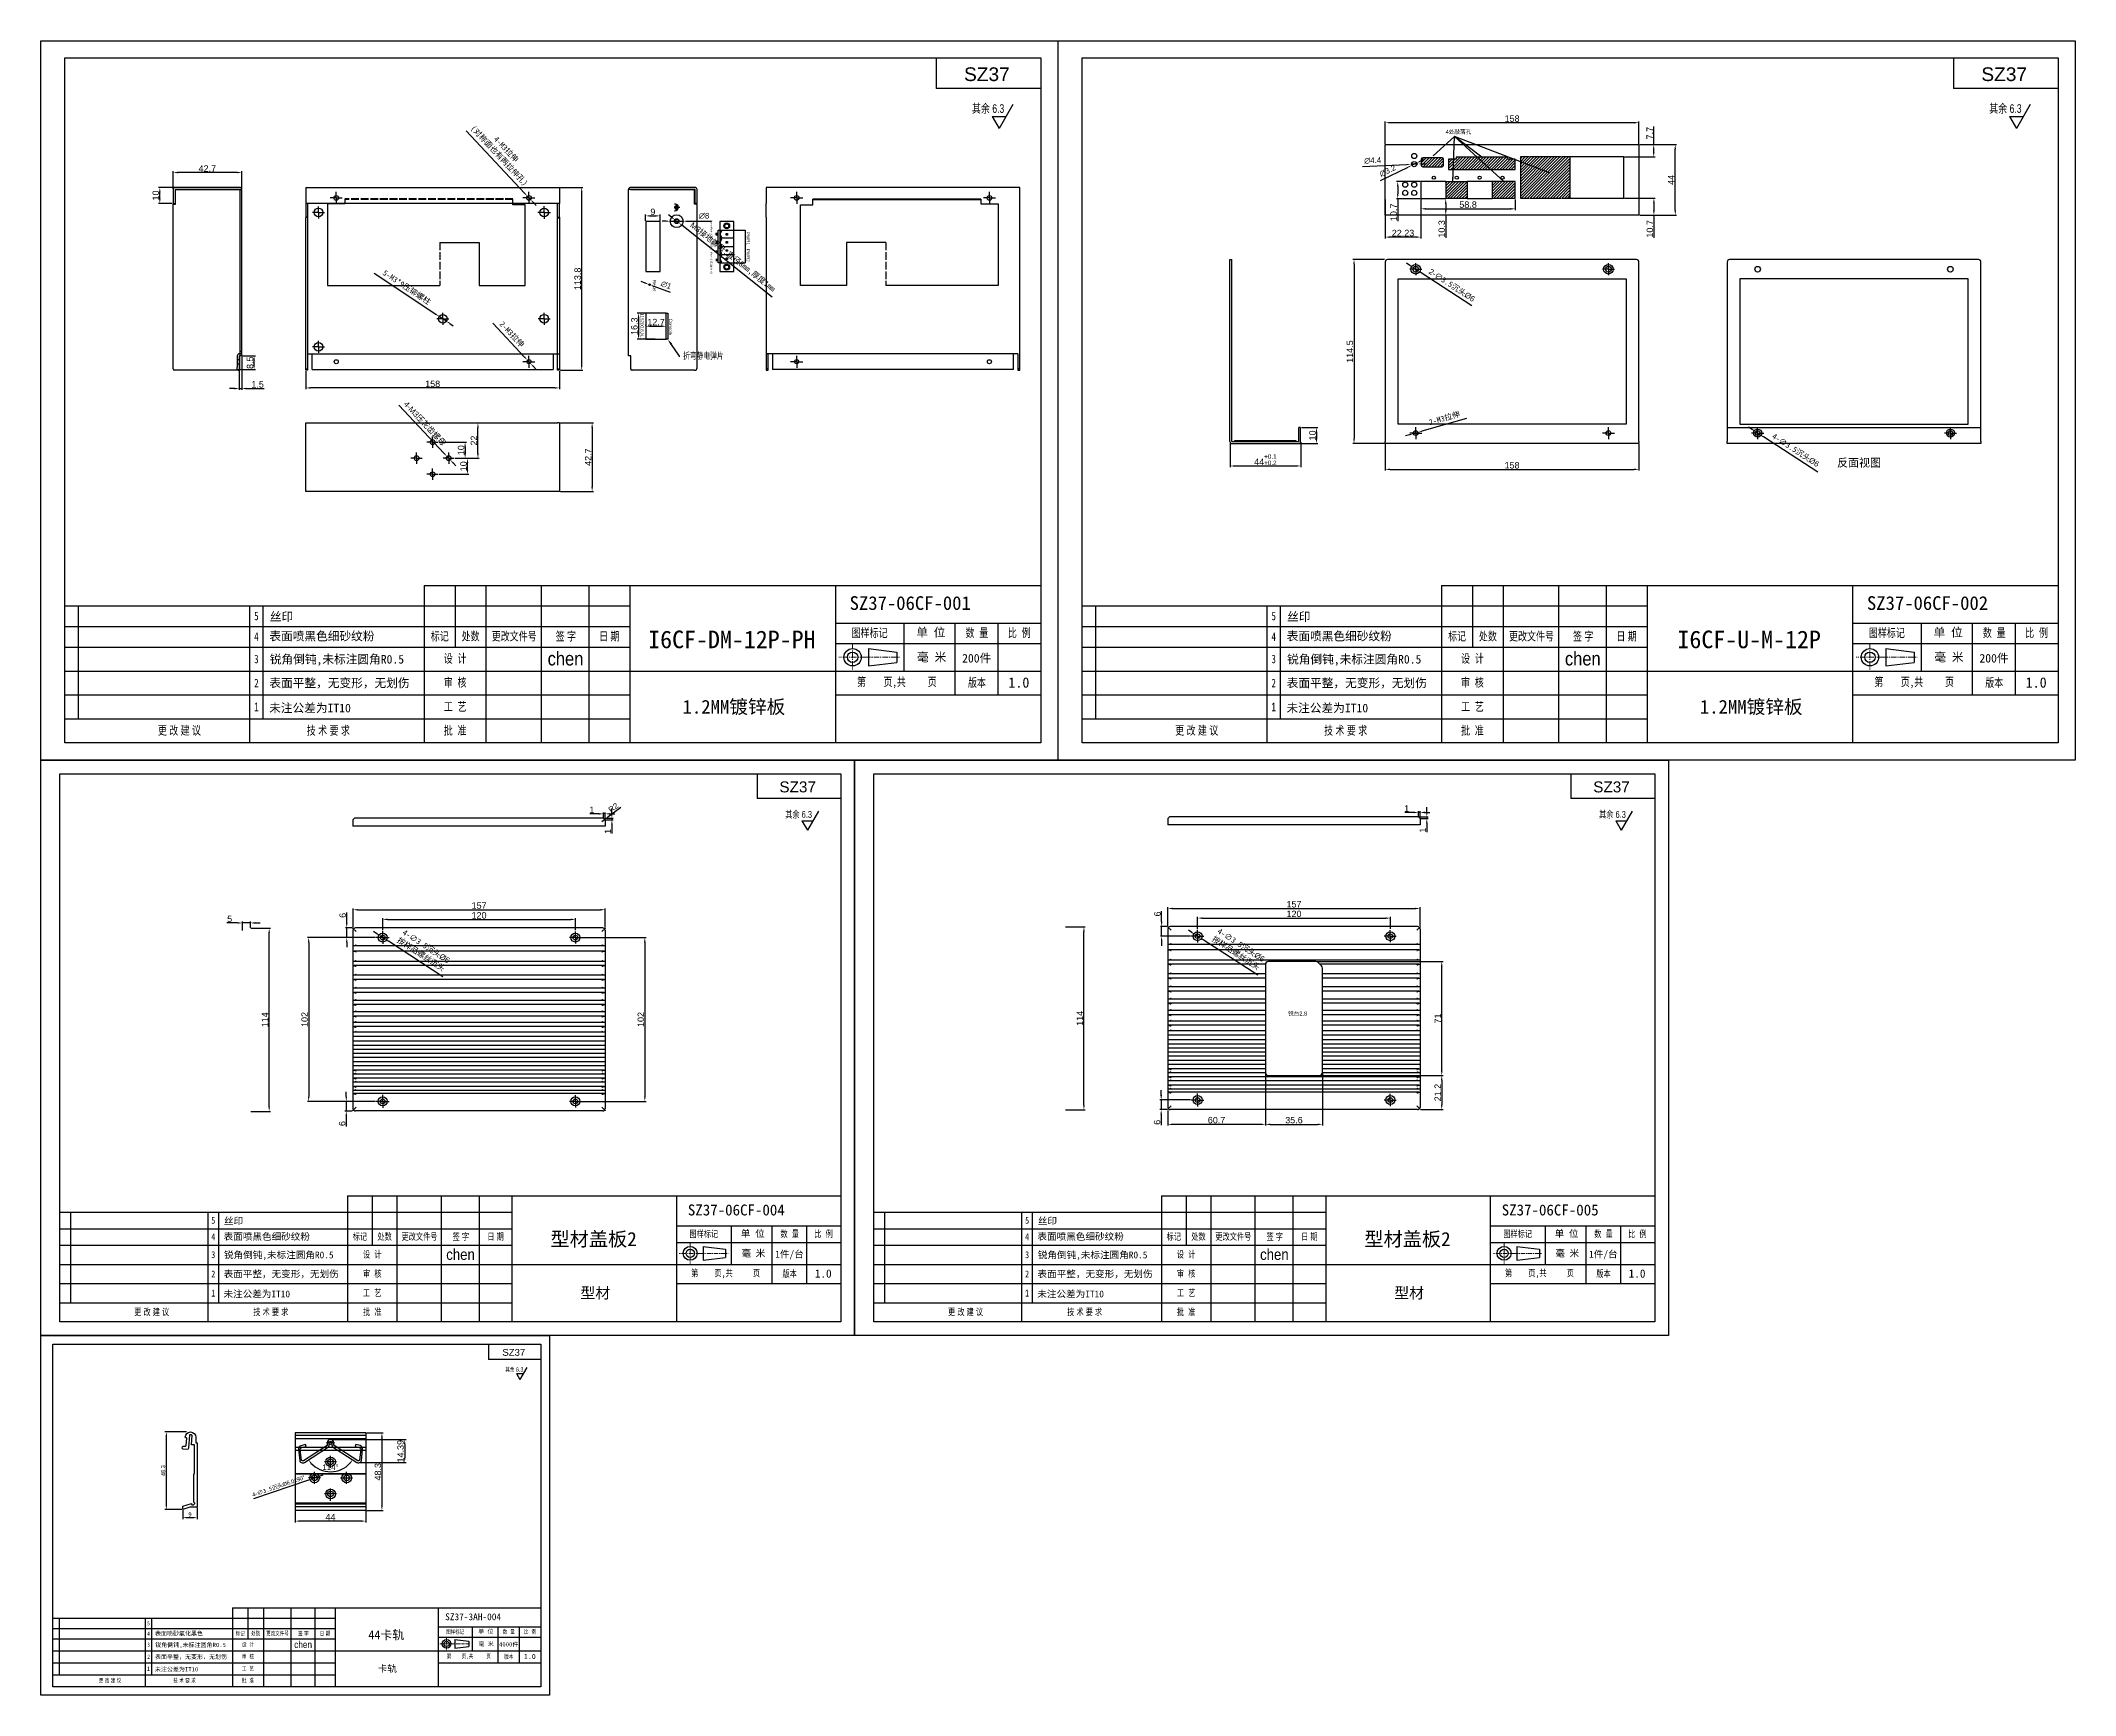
# Model space of a CAD drawing. Header units: millimetres. Extents: x 3299 to 4566, y 1016 to 2046.
import ezdxf
from ezdxf import colors
from ezdxf.entities.mleader import LeaderData, LeaderLine
from ezdxf.enums import TextEntityAlignment as Align
from ezdxf.math import Vec2, Vec3

# ---------------------------------------------------------------- set-up
doc = ezdxf.new("R2010")
doc.units = ezdxf.units.MM
doc.header["$LTSCALE"] = 0.4
for name, pattern in [('ACAD_ISO02W100', [15, 12, -3]), ('CENTER', [50.8, 31.75, -6.35, 6.35, -6.35]), ('CENTER2', [28.575, 19.05, -3.175, 3.175, -3.175]), ('SIG_1', [2, 1, 1])]:
    doc.linetypes.add(name, pattern=pattern)
for name, color, linetype in [('1', 1, 'Continuous'), ('CON', 7, 'Continuous'), ('hatch', 2, 'Continuous'), ('SLD-0', 179, 'Continuous'), ('text', 7, 'Continuous')]:
    doc.layers.add(name, color=color, linetype=linetype)
for name, color, linetype, lineweight in [('CE', 1, 'CENTER2', 15), ('center', 1, 'CENTER', 18), ('DI', 3, 'Continuous', 15), ('DIE_DIM', 12, 'Continuous', 13), ('LP_DIM', 12, 'Continuous', 13), ('标注线', 3, 'Continuous', 9)]:
    doc.layers.add(name, color=color, linetype=linetype, lineweight=lineweight)
doc.styles.add('GA1', font='simhei.ttf')
doc.styles.add('GA2', font='arial.ttf')
doc.styles.add('GA3', font='STXINGKA.TTF', dxfattribs={"width": 0.9})
doc.styles.get("Standard").update_dxf_attribs({"font": '', "width": 0.75})
doc.styles.add('style1', font='arial.ttf')
doc.styles.add('style2', font='STXINGKA.TTF', dxfattribs={"width": 0.9})
doc.styles.add('style3', font='arial.ttf')
doc.styles.get('Standard').set_extended_font_data('SimSun')
doc.dimstyles.new('02', dxfattribs={"dimtxt": 2.5, "dimasz": 2, "dimexe": 1, "dimexo": 0.6, "dimgap": 0.7, "dimtad": 1, "dimdec": 1, "dimdsep": 46, "dimtxsty": 'style3', "dimcen": -1, "dimadec": 0, "dimazin": 2, "dimtfac": 1, "dimtdec": 1, "dimtmove": 0, "dimatfit": 3, "dimfxl": 1, "dimarcsym": 0})
doc.dimstyles.new('ISO-25', dxfattribs={"dimtxt": 3.5, "dimasz": 2.5, "dimexe": 1.25, "dimexo": 1, "dimgap": 1, "dimtad": 1, "dimdsep": 46, "dimtxsty": 'style1', "dimcen": 2.5, "dimclrd": 4, "dimclre": 4, "dimclrt": 4, "dimadec": 0, "dimazin": 0, "dimtfac": 1, "dimtmove": 0, "dimatfit": 3, "dimfxl": 1, "dimarcsym": 0})
doc.dimstyles.new('ISO-25$0', dxfattribs={"dimtxt": 4, "dimasz": 3, "dimexe": 0.8, "dimexo": 0.5, "dimgap": 0.5, "dimtad": 1, "dimdsep": 46, "dimtxsty": 'style1', "dimcen": 2, "dimclrd": 3, "dimclre": 3, "dimclrt": 3, "dimadec": 0, "dimazin": 0, "dimtfac": 1, "dimtmove": 0, "dimatfit": 2, "dimfxl": 1, "dimarcsym": 0})
doc.dimstyles.new('ISO-25$3', dxfattribs={"dimtxt": 3.5, "dimasz": 2.5, "dimexe": 1.25, "dimexo": 1, "dimgap": 1.5, "dimtad": 1, "dimtih": 1, "dimdsep": 46, "dimtxsty": 'style1', "dimcen": 2.5, "dimclrd": 3, "dimclre": 3, "dimclrt": 3, "dimadec": 0, "dimazin": 0, "dimtfac": 1, "dimtmove": 0, "dimatfit": 3, "dimfxl": 1, "dimarcsym": 0})
pattern_1 = [(45, (1827.516, 0), (-0.8980256, 0.8980256), [])]

msp = doc.modelspace()

# ---------------------------------------------------------------- texts
at = {"layer": 'CON', "char_height": 2.5, "attachment_point": 1, "style": 'style1'}
for s, insert, width in [('4{\\fSimSun|b0|i0|c134|p2;处敲落孔}', (4174.242, 1990.198), 22.28779), (' {\\fSimSun|b0|i0|c134|p2;铣台}2.8', (4075.172, 1441.224), 13.50506)]:
    msp.add_mtext(s, dxfattribs=dict(at, insert=insert, width=width))
at = {"layer": 'CON', "char_height": 2, "attachment_point": 1, "rotation": 270, "style": 'style1'}
for s, width, insert in [('Reset ', 7.79048, (3682.577, 1896.863)), ('115200,8,N,1 ', 10.54068, (3674.866, 1876.148)), ('Console ', 10.54068, (3692.666, 1872.579))]:
    msp.add_mtext_dynamic_manual_height_columns(s, width=width, gutter_width=12.5, heights=[0], dxfattribs=dict(at, insert=insert))
at = {"layer": 'CON', "color": 5, "insert": (4418.002, 1785.415), "char_height": 5, "width": 44.45364, "attachment_point": 1, "style": 'style1'}
msp.add_mtext('{\\fSimSun|b0|i0|c134|p2;反面视图}', dxfattribs=at)

# ---------------------------------------------------------------- blocks, each defined once
blk = doc.blocks.new('Q')
at = {"color": 0}
for p, q in [((90.94, 41.41), (90.94, 4.06)), ((90.94, 41.41), (237.1, 41.41)), ((196.28, 26.43), (202.94, 25.61)), ((196.28, 26.43), (196.28, 22.31)), ((202.94, 25.61), (202.94, 23.14)), ((196.28, 22.31), (202.94, 23.14))]:
    blk.add_line(p, q, dxfattribs=at)
blk.add_line((226.93, 21.11), (226.93, 15.43))
at = {"lineweight": -3}
blk.add_lwpolyline([(5.7, 166.46), (237.1, 166.46), (237.1, 4.06), (5.7, 4.06)], close=True, dxfattribs=at)
at = {"color": 0}
for radius in [2.06, 1.24]:
    blk.add_circle((192.47, 24.37), radius, dxfattribs=at)
at = {"layer": 'center', "color": 1, "ltscale": 0.1}
for p, q in [((195.46, 24.37), (189.24, 24.37)), ((192.47, 27.54), (192.47, 21.4)), ((195.46, 24.37), (203.7, 24.37))]:
    blk.add_line(p, q, dxfattribs=at)
at = {"layer": 'hatch', "color": 0}
for p, q in [((212.27, 166.46), (212.27, 159.15)), ((237.1, 159.15), (212.27, 159.15)), ((230.48, 155.41), (227.2, 149.73)), ((225.56, 152.57), (228.84, 152.57)), ((225.56, 152.57), (227.2, 149.73)), ((98.25, 41.41), (98.25, 26.8)), ((105.56, 41.41), (105.56, 4.06)), ((118.63, 41.41), (118.63, 4.06)), ((129.92, 41.41), (129.92, 4.06)), ((139.66, 41.41), (139.66, 4.06)), ((188.38, 41.41), (188.38, 4.06)), ((5.7, 36.54), (139.66, 36.54)), ((8.95, 9.74), (8.95, 36.54)), ((49.52, 36.54), (49.52, 4.06)), ((52.76, 9.74), (52.76, 36.54)), ((5.7, 31.67), (139.66, 31.67)), ((188.38, 32.48), (237.1, 32.48)), ((204.62, 32.48), (204.62, 21.11)), ((216.7, 32.48), (216.7, 21.11)), ((226.93, 32.48), (226.93, 21.11)), ((5.7, 26.8), (139.66, 26.8)), ((188.38, 27.61), (237.1, 27.61)), ((5.7, 21.11), (139.66, 21.11)), ((139.66, 21.11), (237.1, 21.11)), ((216.7, 21.11), (216.7, 15.43)), ((5.7, 15.43), (139.66, 15.43)), ((188.38, 15.43), (237.1, 15.43))]:
    blk.add_line(p, q, dxfattribs=at)
at = {"layer": 'hatch', "lineweight": -3}
blk.add_lwpolyline([(0, 170.52), (241.16, 170.52), (241.16, 0), (0, 0)], close=True, dxfattribs=at)
at = {"layer": 'text', "color": 0}
blk.add_line((5.7, 9.74), (139.66, 9.74), dxfattribs=at)
at = {"color": 0, "insert": (224.59, 154.32, 20.27), "char_height": 2.03, "width": 11.6897, "attachment_point": 5}
blk.add_mtext('{\\fￋￎￌﾣﾤ|b0|i0|c134|p54;其余 6.3}', dxfattribs=at)
at = {"width": 0.9}
for tag, height, style, p in [('KEHU', 3.25, 'style1', (224.31, 160.95)), ('SHEJI', 3.25, 'style2', (124.41, 22.43)), ('RIQI', 2.03, 'style2', (134.75, 22.26))]:
    blk.add_attdef(tag, text='', height=height, dxfattribs=dict(at, style=style)).set_placement(p, align=Align.CENTER)
at = {"style": 'style1', "width": 0.9}
blk.add_attdef('TUHAO', (191.77, 35.6), '', height=3.25, dxfattribs=at)
for tag, p, width in [('FIVE', (54.31, 32.96), 0.9), ('FORU', (54.21, 28.35), 0.9), ('THREE', (54.31, 22.88), 0.9), ('TWO', (54.21, 17.26), 0.8), ('ONE', (54.16, 11.32), 0.9)]:
    blk.add_attdef(tag, p, '', height=2.03, dxfattribs=dict(width=width))
at = {"width": 0.9}
for tag, height, p in [('MINGCHEN', 4.87, (163.85, 26.52)), ('SHULIANG', 2.03, (221.89, 23.13)), ('JI', 2.44, (196.74, 17.15)), ('GONG', 2.44, (208.97, 17.01)), ('BANBEN', 2.44, (231.89, 17.17)), ('CAILIAO', 3.25, (164.34, 11.02))]:
    blk.add_attdef(tag, text='', height=height, dxfattribs=at).set_placement(p, align=Align.CENTER)
at = {"layer": 'text', "color": 0, "char_height": 2.03, "attachment_point": 5}
for s, insert, width in [('{\\fSimSun|b0|i0|c134|p54;5}', (51.14, 34.15), 14.2015), ('{\\fSimSun|b0|i0|c134|p54;4}', (51.14, 29.28), 14.2015), ('{\\fￋￎￌﾣﾤ|b0|i0|c134|p2;标记}', (94.6, 29.23), 14.2015), ('{\\fￋￎￌﾣﾤ|b0|i0|c134|p54;处数}', (101.91, 29.23), 14.2015), ('{\\fￋￎￌﾣﾤ|b0|i0|c134|p54;更改文件号}', (112.25, 29.23), 14.2015), ('{\\fￋￎￌﾣﾤ|b0|i0|c134|p54;签 字}', (124.51, 29.23), 14.2015), ('{\\fￋￎￌﾣﾤ|b0|i0|c134|p54;日 期}', (134.79, 29.23), 14.2015), ('{\\fￋￎￌﾣﾤ|b0|i0|c134|p54;图样标记}', (196.5, 30.04), 16.24), ('{\\fￋￎￌﾣﾤ|b0|i0|c134|p54;数  量}', (221.94, 30.04), 16.24), ('{\\fￋￎￌﾣﾤ|b0|i0|c134|p54;比  例}', (231.97, 30.04), 16.24), ('{\\fSimSun|b0|i0|c134|p54;3}', (51.14, 23.95), 14.2015), ('{\\fￋￎￌﾣﾤ|b0|i0|c134|p54;设  计}', (98.25, 23.95), 14.2015), ('{\\fￋￎￌﾣﾤ|b0|i0|c134|p54;审  核}', (98.25, 18.27), 14.2015), ('{\\fSimSun|b0|i0|c134|p54;第    页,共     页}', (202.96, 18.27), 28.7556), ('{\\fSimSun|b0|i0|c134|p54;版本}', (221.94, 18.24), 16.24), ('{\\fSimSun|b0|i0|c134|p54;2}', (51.14, 18.27), 14.2015), ('{\\fￋￎￌﾣﾤ|b0|i0|c134|p54;1}', (51.14, 12.59), 14.2015), ('{\\fￋￎￌﾣﾤ|b0|i0|c134|p54;工  艺}', (98.25, 12.59), 14.2015), ('{\\fￋￎￌﾣﾤ|b0|i0|c134|p54;批  准}', (98.25, 6.9), 14.2015)]:
    blk.add_mtext(s, dxfattribs=dict(at, insert=insert, width=width))
at = {"layer": 'text', "color": 0, "char_height": 2.03, "width": 14.2015, "attachment_point": 5, "style": 'GA1'}
for s, insert in [('单 位', (211.01, 30.16, 20.27)), ('毫 米', (211.2, 24.28, 20.27))]:
    blk.add_mtext(s, dxfattribs=dict(at, insert=insert))
at = {"layer": 'text', "color": 0, "char_height": 2.03, "attachment_point": 5}
for s, insert in [('{\\fￋￎￌﾣﾤ|b0|i0|c134|p54;更 改 建 议}', (32.89, 6.9)), ('{\\fￋￎￌﾣﾤ|b0|i0|c134|p54;技 术 要 求}', (68.19, 6.9))]:
    blk.add_mtext(s, dxfattribs=dict(at, insert=insert))
blk = doc.blocks.new('SW_CENTERMARKSYMBOL_5')
at = {"layer": 'SLD-0', "color": 0}
for p, q in [((-0.5, 0), (-0.75, 0)), ((0, 0), (-0.5, 0)), ((0, 0.5), (0, 0.75)), ((0, 0), (0, 0.5)), ((0, 0), (0, -0.5)), ((0, 0), (0.5, 0)), ((0.5, 0), (0.75, 0)), ((0, -0.5), (0, -0.75))]:
    blk.add_line(p, q, dxfattribs=at)
blk = doc.blocks.new('SW_CENTERMARKSYMBOL_13')
at = {"layer": 'SLD-0', "color": 0}
for p, q in [((-0.5, 0), (-0.7, 0)), ((0, 0), (-0.5, 0)), ((0, 0.5), (0, 0.7)), ((0, 0), (0, 0.5)), ((0, 0), (0, -0.5)), ((0, 0), (0.5, 0)), ((0.5, 0), (0.7, 0)), ((0, -0.5), (0, -0.7))]:
    blk.add_line(p, q, dxfattribs=at)
blk = doc.blocks.new('SW_CENTERMARKSYMBOL_14')
at = {"layer": 'SLD-0', "color": 0}
for p, q in [((-0.5, 0), (-0.7, 0)), ((0, 0), (-0.5, 0)), ((0, 0.5), (0, 0.7)), ((0, 0), (0, 0.5)), ((0, 0), (0, -0.5)), ((0, 0), (0.5, 0)), ((0.5, 0), (0.7, 0)), ((0, -0.5), (0, -0.7))]:
    blk.add_line(p, q, dxfattribs=at)
blk = doc.blocks.new('*D50')
at = {"layer": 'CON', "color": 3, "lineweight": -2, "transparency": 16777216}
for p, q in [((3580.9, 1869.9), (3600.7, 1848.7)), ((3604.5, 1844.7), (3602.4, 1846.9)), ((3606.2, 1842.9), (3607.9, 1841))]:
    blk.add_line(p, q, dxfattribs=at)
at = {"layer": 'CON', "color": 3, "transparency": 16777216}
for points in [[(3601, 1849), (3600.4, 1848.4), (3602.4, 1846.9)], [(3606.5, 1843.2), (3605.9, 1842.6), (3604.5, 1844.7)]]:
    blk.add_solid(points, dxfattribs=at)
at = {"layer": 'Defpoints', "color": 0, "transparency": 16777216}
for p in [(3602.4, 1846.9), (3604.5, 1844.7)]:
    blk.add_point(p, dxfattribs=at)
at = {"layer": 'CON', "color": 3, "transparency": 16777216, "insert": (3592.7, 1862.8), "char_height": 3.5, "attachment_point": 5, "rotation": 313.1484, "style": 'style1'}
blk.add_mtext('{\\Ftxt|c134;2-M3\\fSimSun|b0|i0|c134|p2;拉伸}', dxfattribs=at)
blk = doc.blocks.new('*D51')
at = {"layer": 'CON', "color": 3, "lineweight": -2, "transparency": 16777216}
for p, q in [((3522.5, 1818.7), (3550.7, 1788.7)), ((3554.5, 1784.7), (3552.4, 1786.8)), ((3556.2, 1782.8), (3557.9, 1781))]:
    blk.add_line(p, q, dxfattribs=at)
at = {"layer": 'CON', "color": 3, "transparency": 16777216}
for points in [[(3551, 1788.9), (3550.4, 1788.4), (3552.4, 1786.8)], [(3556.5, 1783.1), (3555.9, 1782.5), (3554.5, 1784.7)]]:
    blk.add_solid(points, dxfattribs=at)
at = {"layer": 'Defpoints', "color": 0, "transparency": 16777216}
for p in [(3552.4, 1786.8), (3554.5, 1784.7)]:
    blk.add_point(p, dxfattribs=at)
at = {"layer": 'CON', "color": 3, "transparency": 16777216, "insert": (3538.5, 1807.2), "char_height": 3.5, "attachment_point": 5, "rotation": 313.1484, "style": 'style1'}
blk.add_mtext('4-M3{\\fSimSun|b0|i0|c134|p2;压花齿螺母}', dxfattribs=at)
blk = doc.blocks.new('SW_CENTERMARKSYMBOL_4')
at = {"layer": 'SLD-0', "color": 0}
for p, q in [((-0.5, 0), (-0.75, 0)), ((0, 0), (-0.5, 0)), ((0, 0.5), (0, 0.75)), ((0, 0), (0, 0.5)), ((0, 0), (0, -0.5)), ((0, 0), (0.5, 0)), ((0.5, 0), (0.75, 0)), ((0, -0.5), (0, -0.75))]:
    blk.add_line(p, q, dxfattribs=at)
blk = doc.blocks.new('*D52')
at = {"layer": 'CON', "color": 3, "lineweight": -2, "transparency": 16777216}
for p, q in [((4136.6, 1794.4), (4136.6, 1778)), ((4294.6, 1794.4), (4294.6, 1778)), ((4139.6, 1778.8), (4291.6, 1778.8))]:
    blk.add_line(p, q, dxfattribs=at)
at = {"layer": 'CON', "color": 3, "transparency": 16777216}
for points in [[(4139.6, 1779.3), (4139.6, 1778.3), (4136.6, 1778.8)], [(4291.6, 1779.3), (4291.6, 1778.3), (4294.6, 1778.8)]]:
    blk.add_solid(points, dxfattribs=at)
at = {"layer": 'Defpoints', "color": 0, "transparency": 16777216}
for p in [(4136.6, 1794.9), (4294.6, 1794.9), (4294.6, 1778.8)]:
    blk.add_point(p, dxfattribs=at)
at = {"layer": 'CON', "color": 3, "transparency": 16777216, "insert": (4215.6, 1781.3), "char_height": 4, "attachment_point": 5, "style": 'style1'}
blk.add_mtext('158', dxfattribs=at)
blk = doc.blocks.new('*D53')
at = {"layer": 'CON', "color": 3, "lineweight": -2, "transparency": 16777216}
for p, q in [((4136.6, 1981.5), (4136.6, 1995.4)), ((4291.6, 1994.6), (4139.6, 1994.6)), ((4294.6, 1981.5), (4294.6, 1995.4))]:
    blk.add_line(p, q, dxfattribs=at)
at = {"layer": 'CON', "color": 3, "transparency": 16777216}
for points in [[(4139.6, 1995.1), (4139.6, 1994.1), (4136.6, 1994.6)], [(4291.6, 1995.1), (4291.6, 1994.1), (4294.6, 1994.6)]]:
    blk.add_solid(points, dxfattribs=at)
at = {"layer": 'Defpoints', "color": 0, "transparency": 16777216}
for p in [(4136.6, 1994.6), (4136.6, 1981), (4294.6, 1981)]:
    blk.add_point(p, dxfattribs=at)
at = {"layer": 'CON', "color": 3, "transparency": 16777216, "insert": (4215.6, 1997.1), "char_height": 4, "attachment_point": 5, "style": 'style1'}
blk.add_mtext('158', dxfattribs=at)
blk = doc.blocks.new('*D54')
at = {"layer": 'CON', "color": 3, "lineweight": -2, "transparency": 16777216}
for p, q in [((4295.1, 1981), (4318, 1981)), ((4317.2, 1940), (4317.2, 1978)), ((4295.1, 1937), (4318, 1937))]:
    blk.add_line(p, q, dxfattribs=at)
at = {"layer": 'CON', "color": 3, "transparency": 16777216}
for points in [[(4316.7, 1978), (4317.7, 1978), (4317.2, 1981)], [(4316.7, 1940), (4317.7, 1940), (4317.2, 1937)]]:
    blk.add_solid(points, dxfattribs=at)
at = {"layer": 'Defpoints', "color": 0, "transparency": 16777216}
for p in [(4294.6, 1981), (4317.2, 1981), (4294.6, 1937)]:
    blk.add_point(p, dxfattribs=at)
at = {"layer": 'CON', "color": 3, "transparency": 16777216, "insert": (4314.7, 1959), "char_height": 4, "attachment_point": 5, "rotation": 90, "style": 'style1'}
blk.add_mtext('44', dxfattribs=at)
blk = doc.blocks.new('*D55')
at = {"layer": 'CON', "color": 3, "lineweight": -2, "transparency": 16777216}
for p, q in [((4084.5, 1804.9), (4094.6, 1804.9)), ((4093.8, 1801.9), (4093.8, 1797.9)), ((4083.2, 1794.9), (4094.6, 1794.9))]:
    blk.add_line(p, q, dxfattribs=at)
at = {"layer": 'CON', "color": 3, "transparency": 16777216}
for points in [[(4093.3, 1801.9), (4094.3, 1801.9), (4093.8, 1804.9)], [(4093.3, 1797.9), (4094.3, 1797.9), (4093.8, 1794.9)]]:
    blk.add_solid(points, dxfattribs=at)
at = {"layer": 'Defpoints', "color": 0, "transparency": 16777216}
for p in [(4084, 1804.9), (4082.7, 1794.9), (4093.8, 1794.9)]:
    blk.add_point(p, dxfattribs=at)
at = {"layer": 'CON', "color": 3, "transparency": 16777216, "insert": (4091.3, 1799.9), "char_height": 4, "attachment_point": 5, "rotation": 90, "style": 'style1'}
blk.add_mtext('10', dxfattribs=at)
blk = doc.blocks.new('*D56')
at = {"layer": 'CON', "color": 3, "lineweight": -2, "transparency": 16777216}
for p, q in [((4040, 1795.7), (4040, 1780.1)), ((4084, 1795.7), (4084, 1780.1)), ((4043, 1780.9), (4081, 1780.9))]:
    blk.add_line(p, q, dxfattribs=at)
at = {"layer": 'CON', "color": 3, "transparency": 16777216}
for points in [[(4043, 1781.4), (4043, 1780.4), (4040, 1780.9)], [(4081, 1781.4), (4081, 1780.4), (4084, 1780.9)]]:
    blk.add_solid(points, dxfattribs=at)
at = {"layer": 'Defpoints', "color": 0, "transparency": 16777216}
for p in [(4040, 1796.2), (4084, 1796.2), (4084, 1780.9)]:
    blk.add_point(p, dxfattribs=at)
at = {"layer": 'CON', "color": 3, "transparency": 16777216, "insert": (4062, 1784.8), "char_height": 4, "attachment_point": 5, "style": 'style1'}
blk.add_mtext('44{\\H0.7x;\\S+0.1^ +0.2;}', dxfattribs=at)
blk = doc.blocks.new('*D47')
at = {"layer": 'CON', "color": 3, "lineweight": -2, "transparency": 16777216}
for p, q in [((4151.7, 1800.3), (4149.3, 1799.6)), ((4154.1, 1801), (4157, 1801.8)), ((4187.3, 1810.5), (4159.4, 1802.5))]:
    blk.add_line(p, q, dxfattribs=at)
at = {"layer": 'CON', "color": 3, "transparency": 16777216}
for points in [[(4151.6, 1800.7), (4151.9, 1799.9), (4154.1, 1801)], [(4159.3, 1802.9), (4159.5, 1802.1), (4157, 1801.8)]]:
    blk.add_solid(points, dxfattribs=at)
at = {"layer": 'Defpoints', "color": 0, "transparency": 16777216}
for p in [(4154.1, 1801), (4157, 1801.8)]:
    blk.add_point(p, dxfattribs=at)
at = {"layer": 'CON', "color": 3, "transparency": 16777216, "insert": (4173.5, 1810.5), "char_height": 3.5, "attachment_point": 5, "rotation": 16.0468, "style": 'style1'}
blk.add_mtext('{\\Ftxt|c134;2-M3\\fSimSun|b0|i0|c134|p2;拉伸}', dxfattribs=at)
blk = doc.blocks.new('*D48')
at = {"layer": 'CON', "color": 3, "lineweight": -2, "transparency": 16777216}
for p, q in [((4285.7, 1947.7), (4304.7, 1947.7)), ((4303.9, 1944.7), (4303.9, 1940)), ((4295.1, 1937), (4304.7, 1937)), ((4303.9, 1937), (4303.9, 1923))]:
    blk.add_line(p, q, dxfattribs=at)
at = {"layer": 'CON', "color": 3, "transparency": 16777216}
for points in [[(4303.4, 1944.7), (4304.4, 1944.7), (4303.9, 1947.7)], [(4303.4, 1940), (4304.4, 1940), (4303.9, 1937)]]:
    blk.add_solid(points, dxfattribs=at)
at = {"layer": 'Defpoints', "color": 0, "transparency": 16777216}
for p in [(4285.2, 1947.7), (4294.6, 1937), (4303.9, 1937)]:
    blk.add_point(p, dxfattribs=at)
at = {"layer": 'CON', "color": 3, "transparency": 16777216, "insert": (4301.4, 1928.5), "char_height": 4, "attachment_point": 5, "rotation": 90, "style": 'style1'}
blk.add_mtext('10.7', dxfattribs=at)
blk = doc.blocks.new('*D49')
at = {"layer": 'CON', "color": 3, "lineweight": -2, "transparency": 16777216}
for p, q in [((4136.1, 1909.4), (4116.4, 1909.4)), ((4117.2, 1906.4), (4117.2, 1797.9)), ((4136.1, 1794.9), (4116.4, 1794.9))]:
    blk.add_line(p, q, dxfattribs=at)
at = {"layer": 'CON', "color": 3, "transparency": 16777216}
for points in [[(4116.7, 1906.4), (4117.7, 1906.4), (4117.2, 1909.4)], [(4116.7, 1797.9), (4117.7, 1797.9), (4117.2, 1794.9)]]:
    blk.add_solid(points, dxfattribs=at)
at = {"layer": 'Defpoints', "color": 0, "transparency": 16777216}
for p in [(4136.6, 1909.4), (4117.2, 1794.9), (4136.6, 1794.9)]:
    blk.add_point(p, dxfattribs=at)
at = {"layer": 'CON', "color": 3, "transparency": 16777216, "insert": (4114.6, 1852.1), "char_height": 4, "attachment_point": 5, "rotation": 90, "style": 'style1'}
blk.add_mtext('114.5', dxfattribs=at)
blk = doc.blocks.new('SW_CENTERMARKSYMBOL_0')
at = {"layer": 'SLD-0', "color": 0}
for p, q in [((-0.5, 0), (-0.75, 0)), ((0, 0), (-0.5, 0)), ((0, 0.5), (0, 0.75)), ((0, 0), (0, 0.5)), ((0, 0), (0, -0.5)), ((0, 0), (0.5, 0)), ((0.5, 0), (0.75, 0)), ((0, -0.5), (0, -0.75))]:
    blk.add_line(p, q, dxfattribs=at)
blk = doc.blocks.new('SW_CENTERMARKSYMBOL_1')
at = {"layer": 'SLD-0', "color": 0}
for p, q in [((-0.5, 0), (-0.75, 0)), ((0, 0), (-0.5, 0)), ((0, 0.5), (0, 0.75)), ((0, 0), (0, 0.5)), ((0, 0), (0, -0.5)), ((0, 0), (0.5, 0)), ((0.5, 0), (0.75, 0)), ((0, -0.5), (0, -0.75))]:
    blk.add_line(p, q, dxfattribs=at)
blk = doc.blocks.new('SW_CENTERMARKSYMBOL_2')
at = {"layer": 'SLD-0', "color": 0}
for p, q in [((-0.5, 0), (-0.75, 0)), ((0, 0), (-0.5, 0)), ((0, 0.5), (0, 0.75)), ((0, 0), (0, 0.5)), ((0, 0), (0, -0.5)), ((0, 0), (0.5, 0)), ((0.5, 0), (0.75, 0)), ((0, -0.5), (0, -0.75))]:
    blk.add_line(p, q, dxfattribs=at)
blk = doc.blocks.new('SW_CENTERMARKSYMBOL_3')
at = {"layer": 'SLD-0', "color": 0}
for p, q in [((-0.5, 0), (-0.75, 0)), ((0, 0), (-0.5, 0)), ((0, 0.5), (0, 0.75)), ((0, 0), (0, 0.5)), ((0, 0), (0, -0.5)), ((0, 0), (0.5, 0)), ((0.5, 0), (0.75, 0)), ((0, -0.5), (0, -0.75))]:
    blk.add_line(p, q, dxfattribs=at)
blk = doc.blocks.new('SW_CENTERMARKSYMBOL_6')
at = {"layer": 'SLD-0', "color": 0}
for p, q in [((-0.5, 0), (-0.8, 0)), ((0, 0), (-0.5, 0)), ((0, 0.5), (0, 0.8)), ((0, 0), (0, 0.5)), ((0, 0), (0, -0.5)), ((0, 0), (0.5, 0)), ((0.5, 0), (0.8, 0)), ((0, -0.5), (0, -0.8))]:
    blk.add_line(p, q, dxfattribs=at)
blk = doc.blocks.new('*D44')
at = {"layer": 'CON', "color": 3, "lineweight": -2, "transparency": 16777216}
for p, q in [((3507.1, 1900.9), (3545.5, 1875.4)), ((3552.1, 1871), (3547.6, 1874)), ((3554.2, 1869.6), (3556.3, 1868.2))]:
    blk.add_line(p, q, dxfattribs=at)
at = {"layer": 'CON', "color": 3, "transparency": 16777216}
for points in [[(3545.7, 1875.7), (3545.3, 1875), (3547.6, 1874)], [(3554.4, 1870), (3553.9, 1869.3), (3552.1, 1871)]]:
    blk.add_solid(points, dxfattribs=at)
at = {"layer": 'Defpoints', "color": 0, "transparency": 16777216}
for p in [(3547.6, 1874), (3552.1, 1871)]:
    blk.add_point(p, dxfattribs=at)
at = {"layer": 'CON', "color": 3, "transparency": 16777216, "insert": (3527.3, 1892), "char_height": 3.5, "attachment_point": 5, "rotation": 326.3809, "style": 'style1'}
blk.add_mtext('{\\Ftxt|c134;5-M3*9\\fSimSun|b0|i0|c134|p2;压铆螺柱}', dxfattribs=at)
blk = doc.blocks.new('*D45')
at = {"layer": 'CON', "color": 3, "lineweight": -2, "transparency": 16777216}
for p, q in [((3464.5, 1840), (3464.5, 1828.7)), ((3622.5, 1840), (3622.5, 1828.7)), ((3619.5, 1829.5), (3467.5, 1829.5))]:
    blk.add_line(p, q, dxfattribs=at)
at = {"layer": 'CON', "color": 3, "transparency": 16777216}
for points in [[(3467.5, 1830), (3467.5, 1829), (3464.5, 1829.5)], [(3619.5, 1830), (3619.5, 1829), (3622.5, 1829.5)]]:
    blk.add_solid(points, dxfattribs=at)
at = {"layer": 'Defpoints', "color": 0, "transparency": 16777216}
for p in [(3464.5, 1840.5), (3622.5, 1840.5), (3464.5, 1829.5)]:
    blk.add_point(p, dxfattribs=at)
at = {"layer": 'CON', "color": 3, "transparency": 16777216, "insert": (3543.5, 1832), "char_height": 4, "attachment_point": 5, "style": 'style1'}
blk.add_mtext('158', dxfattribs=at)
blk = doc.blocks.new('*D46')
at = {"layer": 'CON', "color": 3, "lineweight": -2, "transparency": 16777216}
for p, q in [((3564.4, 1989.5), (3600.7, 1950.7)), ((3604.5, 1946.7), (3602.4, 1948.9)), ((3606.2, 1944.9), (3607.9, 1943))]:
    blk.add_line(p, q, dxfattribs=at)
at = {"layer": 'CON', "color": 3, "transparency": 16777216}
for points in [[(3601, 1951), (3600.4, 1950.4), (3602.4, 1948.9)], [(3606.5, 1945.2), (3605.9, 1944.6), (3604.5, 1946.7)]]:
    blk.add_solid(points, dxfattribs=at)
at = {"layer": 'Defpoints', "color": 0, "transparency": 16777216}
for p in [(3602.4, 1948.9), (3604.5, 1946.7)]:
    blk.add_point(p, dxfattribs=at)
at = {"layer": 'CON', "color": 3, "transparency": 16777216, "insert": (3586.8, 1975.8), "char_height": 3.5, "attachment_point": 5, "rotation": 313.1484, "style": 'style1'}
blk.add_mtext('{\\Ftxt|c134;4-M3\\fSimSun|b0|i0|c134|p2;拉伸\\P(对称面也有两拉伸孔)}', dxfattribs=at)
blk = doc.blocks.new('*D42')
at = {"layer": 'CON', "color": 3, "lineweight": -2, "transparency": 16777216}
for p, q in [((4365, 1803.7), (4362.9, 1805.1)), ((4367.1, 1802.3), (4370, 1800.4)), ((4406, 1777), (4372.1, 1799.1))]:
    blk.add_line(p, q, dxfattribs=at)
at = {"layer": 'CON', "color": 3, "transparency": 16777216}
for points in [[(4365.2, 1804.1), (4364.7, 1803.4), (4367.1, 1802.3)], [(4372.3, 1799.4), (4371.9, 1798.7), (4370, 1800.4)]]:
    blk.add_solid(points, dxfattribs=at)
at = {"layer": 'Defpoints', "color": 0, "transparency": 16777216}
for p in [(4367.1, 1802.3), (4370, 1800.4)]:
    blk.add_point(p, dxfattribs=at)
at = {"layer": 'CON', "color": 3, "transparency": 16777216, "insert": (4392.1, 1790.6), "char_height": 3.5, "attachment_point": 5, "rotation": 326.9563, "style": 'style1'}
blk.add_mtext('{\\Ftxt|c134;4-\\Ftxt|c0;∅3.5\\fSimSun|b0|i0|c134|p2;沉头\\fArial|b0|i0|c134|p34;%%C}6', dxfattribs=at)
blk = doc.blocks.new('*D43')
at = {"layer": 'CON', "color": 3, "lineweight": -2, "transparency": 16777216}
for p, q in [((4303.8, 1981), (4303.8, 1992.3)), ((4295.1, 1981), (4304.6, 1981)), ((4303.8, 1976.3), (4303.8, 1978)), ((4285.7, 1973.3), (4304.6, 1973.3))]:
    blk.add_line(p, q, dxfattribs=at)
at = {"layer": 'CON', "color": 3, "transparency": 16777216}
for points in [[(4303.3, 1978), (4304.3, 1978), (4303.8, 1981)], [(4303.3, 1976.3), (4304.3, 1976.3), (4303.8, 1973.3)]]:
    blk.add_solid(points, dxfattribs=at)
at = {"layer": 'Defpoints', "color": 0, "transparency": 16777216}
for p in [(4294.6, 1981), (4303.8, 1981), (4285.2, 1973.3)]:
    blk.add_point(p, dxfattribs=at)
at = {"layer": 'CON', "color": 3, "transparency": 16777216, "insert": (4301.3, 1988.1), "char_height": 4, "attachment_point": 5, "rotation": 90, "style": 'style1'}
blk.add_mtext('7.7', dxfattribs=at)
blk = doc.blocks.new('*D57')
at = {"layer": 'CON', "color": 3, "lineweight": -2, "transparency": 16777216}
for p, q in [((3623, 1954.3), (3637.1, 1954.3)), ((3636.3, 1843.5), (3636.3, 1951.3)), ((3623, 1840.5), (3637.1, 1840.5))]:
    blk.add_line(p, q, dxfattribs=at)
at = {"layer": 'CON', "color": 3, "transparency": 16777216}
for points in [[(3635.8, 1951.3), (3636.8, 1951.3), (3636.3, 1954.3)], [(3635.8, 1843.5), (3636.8, 1843.5), (3636.3, 1840.5)]]:
    blk.add_solid(points, dxfattribs=at)
at = {"layer": 'Defpoints', "color": 0, "transparency": 16777216}
for p in [(3622.5, 1954.3), (3636.3, 1954.3), (3622.5, 1840.5)]:
    blk.add_point(p, dxfattribs=at)
at = {"layer": 'CON', "color": 3, "transparency": 16777216, "insert": (3633.8, 1897.4), "char_height": 4, "attachment_point": 5, "rotation": 90, "style": 'style1'}
blk.add_mtext('113.8', dxfattribs=at)
blk = doc.blocks.new('*D58')
at = {"layer": 'CON', "color": 3, "lineweight": -2, "transparency": 16777216}
for p, q in [((3383, 1954.3), (3372.8, 1954.3)), ((3373.6, 1947.3), (3373.6, 1951.3)), ((3381.4, 1944.3), (3372.8, 1944.3))]:
    blk.add_line(p, q, dxfattribs=at)
at = {"layer": 'CON', "color": 3, "transparency": 16777216}
for points in [[(3373.1, 1951.3), (3374.1, 1951.3), (3373.6, 1954.3)], [(3373.1, 1947.3), (3374.1, 1947.3), (3373.6, 1944.3)]]:
    blk.add_solid(points, dxfattribs=at)
at = {"layer": 'Defpoints', "color": 0, "transparency": 16777216}
for p in [(3373.6, 1954.3), (3383.5, 1954.3), (3381.9, 1944.3)]:
    blk.add_point(p, dxfattribs=at)
at = {"layer": 'CON', "color": 3, "transparency": 16777216, "insert": (3371.1, 1949.3), "char_height": 4, "attachment_point": 5, "rotation": 90, "style": 'style1'}
blk.add_mtext('10', dxfattribs=at)
blk = doc.blocks.new('*D59')
at = {"layer": 'CON', "color": 3, "lineweight": -2, "transparency": 16777216}
for p, q in [((3381.9, 1953.5), (3381.9, 1964.4)), ((3424.6, 1953.5), (3424.6, 1964.4)), ((3421.6, 1963.6), (3384.9, 1963.6))]:
    blk.add_line(p, q, dxfattribs=at)
at = {"layer": 'CON', "color": 3, "transparency": 16777216}
for points in [[(3384.9, 1964.1), (3384.9, 1963.1), (3381.9, 1963.6)], [(3421.6, 1964.1), (3421.6, 1963.1), (3424.6, 1963.6)]]:
    blk.add_solid(points, dxfattribs=at)
at = {"layer": 'Defpoints', "color": 0, "transparency": 16777216}
for p in [(3381.9, 1963.6), (3381.9, 1953), (3424.6, 1953)]:
    blk.add_point(p, dxfattribs=at)
at = {"layer": 'CON', "color": 3, "transparency": 16777216, "insert": (3403.2, 1966.1), "char_height": 4, "attachment_point": 5, "style": 'style1'}
blk.add_mtext('42.7', dxfattribs=at)
blk = doc.blocks.new('*D60')
at = {"layer": 'CON', "color": 3, "lineweight": -2, "transparency": 16777216}
for p, q in [((3423.6, 1841), (3433.1, 1841)), ((3425.1, 1849.5), (3433.1, 1849.5)), ((3432.3, 1844), (3432.3, 1846.5))]:
    blk.add_line(p, q, dxfattribs=at)
at = {"layer": 'CON', "color": 3, "transparency": 16777216}
for points in [[(3431.8, 1846.5), (3432.8, 1846.5), (3432.3, 1849.5)], [(3431.8, 1844), (3432.8, 1844), (3432.3, 1841)]]:
    blk.add_solid(points, dxfattribs=at)
at = {"layer": 'Defpoints', "color": 0, "transparency": 16777216}
for p in [(3423.1, 1841), (3424.6, 1849.5), (3432.3, 1849.5)]:
    blk.add_point(p, dxfattribs=at)
at = {"layer": 'CON', "color": 3, "transparency": 16777216, "insert": (3429.8, 1845.2), "char_height": 4, "attachment_point": 5, "rotation": 90, "style": 'style1'}
blk.add_mtext('8.5', dxfattribs=at)
blk = doc.blocks.new('*D61')
at = {"layer": 'CON', "color": 3, "lineweight": -2, "transparency": 16777216}
for p, q in [((3423.1, 1840.5), (3423.1, 1828.3)), ((3424.6, 1849), (3424.6, 1828.3)), ((3420.1, 1829.1), (3417.1, 1829.1)), ((3423.1, 1829.1), (3424.6, 1829.1)), ((3427.6, 1829.1), (3438.5, 1829.1))]:
    blk.add_line(p, q, dxfattribs=at)
at = {"layer": 'CON', "color": 3, "transparency": 16777216}
for points in [[(3420.1, 1829.6), (3420.1, 1828.6), (3423.1, 1829.1)], [(3427.6, 1829.6), (3427.6, 1828.6), (3424.6, 1829.1)]]:
    blk.add_solid(points, dxfattribs=at)
at = {"layer": 'Defpoints', "color": 0, "transparency": 16777216}
for p in [(3423.1, 1841), (3424.6, 1849.5), (3424.6, 1829.1)]:
    blk.add_point(p, dxfattribs=at)
at = {"layer": 'CON', "color": 3, "transparency": 16777216, "insert": (3434.5, 1831.7), "char_height": 4, "attachment_point": 5, "style": 'style1'}
blk.add_mtext('1.5', dxfattribs=at)
blk = doc.blocks.new('*D62')
at = {"layer": 'CON', "color": 3, "lineweight": -2, "transparency": 16777216}
for p, q in [((4152, 1905.7), (4149.9, 1907.1)), ((4154.1, 1904.3), (4157.1, 1902.4)), ((4190.6, 1880.5), (4159.1, 1901.1))]:
    blk.add_line(p, q, dxfattribs=at)
at = {"layer": 'CON', "color": 3, "transparency": 16777216}
for points in [[(4152.3, 1906.1), (4151.8, 1905.4), (4154.1, 1904.3)], [(4159.4, 1901.4), (4158.9, 1900.7), (4157.1, 1902.4)]]:
    blk.add_solid(points, dxfattribs=at)
at = {"layer": 'Defpoints', "color": 0, "transparency": 16777216}
for p in [(4154.1, 1904.3), (4157.1, 1902.4)]:
    blk.add_point(p, dxfattribs=at)
at = {"layer": 'CON', "color": 3, "transparency": 16777216, "insert": (4178, 1893.3), "char_height": 3.5, "attachment_point": 5, "rotation": 326.7892, "style": 'style1'}
blk.add_mtext('2-{\\Ftxt|c0;∅3.5\\fSimSun|b0|i0|c134|p2;沉头\\fArial|b0|i0|c134|p34;%%C}6', dxfattribs=at)
blk = doc.blocks.new('*D71')
at = {"layer": 'CON', "color": 3, "lineweight": -2, "transparency": 16777216}
for p, q in [((3676.1, 1933.6), (3676.1, 1937.4)), ((3679.1, 1936.6), (3682.1, 1936.6)), ((3685.1, 1933.6), (3685.1, 1937.4))]:
    blk.add_line(p, q, dxfattribs=at)
at = {"layer": 'CON', "color": 3, "transparency": 16777216}
for points in [[(3679.1, 1937.1), (3679.1, 1936.1), (3676.1, 1936.6)], [(3682.1, 1937.1), (3682.1, 1936.1), (3685.1, 1936.6)]]:
    blk.add_solid(points, dxfattribs=at)
at = {"layer": 'Defpoints', "color": 0, "transparency": 16777216}
for p in [(3676.1, 1933.1), (3685.1, 1936.6), (3685.1, 1933.1)]:
    blk.add_point(p, dxfattribs=at)
at = {"layer": 'CON', "color": 3, "transparency": 16777216, "insert": (3680.6, 1939.1), "char_height": 4, "attachment_point": 5, "style": 'style1'}
blk.add_mtext('9', dxfattribs=at)
blk = doc.blocks.new('*D74')
at = {"layer": 'CON', "color": 3, "lineweight": -2, "transparency": 16777216}
for p, q in [((3557.5, 1807.7), (3572.5, 1807.7)), ((3571.7, 1788.7), (3571.7, 1804.7)), ((3557.5, 1785.7), (3572.5, 1785.7))]:
    blk.add_line(p, q, dxfattribs=at)
at = {"layer": 'CON', "color": 3, "transparency": 16777216}
for points in [[(3571.2, 1804.7), (3572.2, 1804.7), (3571.7, 1807.7)], [(3571.2, 1788.7), (3572.2, 1788.7), (3571.7, 1785.7)]]:
    blk.add_solid(points, dxfattribs=at)
at = {"layer": 'Defpoints', "color": 0, "transparency": 16777216}
for p in [(3557, 1807.7), (3571.7, 1807.7), (3557, 1785.7)]:
    blk.add_point(p, dxfattribs=at)
at = {"layer": 'CON', "color": 3, "transparency": 16777216, "insert": (3569.2, 1796.7), "char_height": 4, "attachment_point": 5, "rotation": 90, "style": 'style1'}
blk.add_mtext('22', dxfattribs=at)
blk = doc.blocks.new('*D75')
at = {"layer": 'CON', "color": 3, "lineweight": -2, "transparency": 16777216}
for p, q in [((3623, 1807.7), (3643.6, 1807.7)), ((3642.8, 1804.7), (3642.8, 1768)), ((3623, 1765), (3643.6, 1765))]:
    blk.add_line(p, q, dxfattribs=at)
at = {"layer": 'CON', "color": 3, "transparency": 16777216}
for points in [[(3642.3, 1804.7), (3643.3, 1804.7), (3642.8, 1807.7)], [(3642.3, 1768), (3643.3, 1768), (3642.8, 1765)]]:
    blk.add_solid(points, dxfattribs=at)
at = {"layer": 'Defpoints', "color": 0, "transparency": 16777216}
for p in [(3622.5, 1807.7), (3622.5, 1765), (3642.8, 1765)]:
    blk.add_point(p, dxfattribs=at)
at = {"layer": 'CON', "color": 3, "transparency": 16777216, "insert": (3640.3, 1786.4), "char_height": 4, "attachment_point": 5, "rotation": 90, "style": 'style1'}
blk.add_mtext('42.7', dxfattribs=at)
blk = doc.blocks.new('*D197')
at = {"layer": 'CON', "color": 3, "lineweight": -2, "transparency": 16777216}
for p, q in [((3547.5, 1775.7), (3566, 1775.7)), ((3558, 1785.7), (3566, 1785.7)), ((3565.2, 1778.7), (3565.2, 1782.7))]:
    blk.add_line(p, q, dxfattribs=at)
at = {"layer": 'CON', "color": 3, "transparency": 16777216}
for points in [[(3564.7, 1782.7), (3565.7, 1782.7), (3565.2, 1785.7)], [(3564.7, 1778.7), (3565.7, 1778.7), (3565.2, 1775.7)]]:
    blk.add_solid(points, dxfattribs=at)
at = {"layer": 'Defpoints', "color": 0, "transparency": 16777216}
for p in [(3547, 1775.7), (3557.5, 1785.7), (3565.2, 1785.7)]:
    blk.add_point(p, dxfattribs=at)
at = {"layer": 'CON', "color": 3, "transparency": 16777216, "insert": (3562.7, 1780.7), "char_height": 4, "attachment_point": 5, "rotation": 90, "style": 'style1'}
blk.add_mtext('10', dxfattribs=at)
blk = doc.blocks.new('*D198')
at = {"layer": 'CON', "color": 3, "lineweight": -2, "transparency": 16777216}
for p, q in [((3547.5, 1795.7), (3564.5, 1795.7)), ((3563.7, 1792.7), (3563.7, 1788.7)), ((3558.5, 1785.7), (3564.5, 1785.7))]:
    blk.add_line(p, q, dxfattribs=at)
at = {"layer": 'CON', "color": 3, "transparency": 16777216}
for points in [[(3563.2, 1792.7), (3564.2, 1792.7), (3563.7, 1795.7)], [(3563.2, 1788.7), (3564.2, 1788.7), (3563.7, 1785.7)]]:
    blk.add_solid(points, dxfattribs=at)
at = {"layer": 'Defpoints', "color": 0, "transparency": 16777216}
for p in [(3547, 1795.7), (3558, 1785.7), (3563.7, 1785.7)]:
    blk.add_point(p, dxfattribs=at)
at = {"layer": 'CON', "color": 3, "transparency": 16777216, "insert": (3561.2, 1790.7), "char_height": 4, "attachment_point": 5, "rotation": 90, "style": 'style1'}
blk.add_mtext('10', dxfattribs=at)
blk = doc.blocks.new('*D262')
at = {"layer": 'CON', "color": 3, "lineweight": -2, "transparency": 16777216}
for p, q in [((3688.9, 1933.3), (3686.4, 1933.3)), ((3691.4, 1933.3), (3699.4, 1933.3)), ((3717.1, 1933.2), (3701.9, 1933.2))]:
    blk.add_line(p, q, dxfattribs=at)
at = {"layer": 'CON', "color": 3, "transparency": 16777216}
for points in [[(3688.9, 1933.7), (3688.9, 1932.9), (3691.4, 1933.3)], [(3701.9, 1933.7), (3701.9, 1932.8), (3699.4, 1933.3)]]:
    blk.add_solid(points, dxfattribs=at)
at = {"layer": 'Defpoints', "color": 0, "transparency": 16777216}
for p in [(3691.4, 1933.3), (3699.4, 1933.3)]:
    blk.add_point(p, dxfattribs=at)
at = {"layer": 'CON', "color": 3, "transparency": 16777216, "insert": (3712.5, 1936.6), "char_height": 3.5, "attachment_point": 5, "rotation": 359.6433, "style": 'style1'}
blk.add_mtext('∅8', dxfattribs=at)
blk = doc.blocks.new('*D263')
at = {"layer": 'CON', "color": 3, "lineweight": -2, "transparency": 16777216}
for p, q in [((3692.3, 1935.8), (3690.4, 1937.3)), ((3694.3, 1934.2), (3696.6, 1932.4)), ((3754.9, 1886), (3698.6, 1930.8))]:
    blk.add_line(p, q, dxfattribs=at)
at = {"layer": 'CON', "color": 3, "transparency": 16777216}
for points in [[(3692.6, 1936.1), (3692, 1935.4), (3694.3, 1934.2)], [(3698.8, 1931.1), (3698.3, 1930.5), (3696.6, 1932.4)]]:
    blk.add_solid(points, dxfattribs=at)
at = {"layer": 'Defpoints', "color": 0, "transparency": 16777216}
for p in [(3694.3, 1934.2), (3696.6, 1932.4)]:
    blk.add_point(p, dxfattribs=at)
at = {"layer": 'CON', "color": 3, "transparency": 16777216, "insert": (3730.1, 1910.7), "char_height": 3.5, "width": 71.76, "attachment_point": 5, "rotation": 321.5385, "style": 'style1'}
blk.add_mtext('M3{\\fSimSun|b0|i0|c134|p2;接地螺母,直径8mm,厚度1mm}', dxfattribs=at)
blk = doc.blocks.new('*D282')
at = {"layer": 'CON', "color": 3, "lineweight": -2, "transparency": 16777216}
for p, q in [((3675.8, 1894.8), (3673.4, 1895.7)), ((3678.1, 1893.9), (3679, 1893.6)), ((3691.6, 1888.8), (3681.4, 1892.7))]:
    blk.add_line(p, q, dxfattribs=at)
at = {"layer": 'CON', "color": 3, "transparency": 16777216}
for points in [[(3675.9, 1895.2), (3675.6, 1894.4), (3678.1, 1893.9)], [(3681.5, 1893.1), (3681.2, 1892.3), (3679, 1893.6)]]:
    blk.add_solid(points, dxfattribs=at)
at = {"layer": 'Defpoints', "color": 0, "transparency": 16777216}
for p in [(3678.1, 1893.9), (3679, 1893.6)]:
    blk.add_point(p, dxfattribs=at)
at = {"layer": 'CON', "color": 3, "transparency": 16777216, "insert": (3688.9, 1893.5), "char_height": 3.5, "attachment_point": 5, "rotation": 339.1653, "style": 'style1'}
blk.add_mtext('∅1', dxfattribs=at)
blk = doc.blocks.new('4P电源端口')
for p, q in [((1, 10.2), (1, 9.6)), ((1, 5.7), (1, 4.5)), ((1, 0.6), (1, -0.6)), ((1, -4.5), (1, -5.7)), ((1, -9.6), (1, -10.2))]:
    blk.add_line(p, q)
at = {"color": 1}
for p, q in [((0, -10.2), (-1, -10.2)), ((8.8, -10.2), (15.8, -10.2))]:
    blk.add_line(p, q, dxfattribs=at)
at = {"linetype": 'Continuous', "lineweight": 25}
blk.add_lwpolyline([(0, -15.5), (8.8, -15.5), (8.8, 15.5), (0, 15.5)], close=True, dxfattribs=at)
for centre in [(3.3, 7.6), (3.3, 2.5), (3.3, -2.5), (3.3, -7.6)]:
    blk.add_arc(centre, 3, 139.0586, 220.9414)
at = {"layer": 'CON', "lineweight": 40}
for p, q in [((-1.1, 7.6), (-2.6, 7.6)), ((-1.8, 6.9), (-1.8, 8.4)), ((-1.8, 1.8), (-1.8, 3.3)), ((-1.1, -3.3), (-2.6, -3.3)), ((-1.8, -4), (-1.8, -2.5)), ((-1.8, -9.1), (-1.8, -7.6))]:
    blk.add_line(p, q, dxfattribs=at)
at = {"layer": 'CON', "color": 1}
for p, q in [((0, 10.2), (8.8, 10.2)), ((8.8, 5.1), (0, 5.1)), ((0, 0), (8.8, 0)), ((8.8, -5.1), (0, -5.1)), ((0, -10.2), (8.8, -10.2))]:
    blk.add_line(p, q, dxfattribs=at)
for points in [[(-1, -10.2), (-1, 10.2), (0, 10.2), (0, -10.2)], [(8.8, -10.2), (8.8, 10.2), (15.8, 10.2), (15.8, -10.2)]]:
    blk.add_lwpolyline(points, dxfattribs=at)
at = {"layer": 'CON', "color": 2}
for points in [[(4, 8.1), (4.8, 8.1), (4.8, 7.1), (4, 7.1)], [(4, 8.1), (4.8, 8.1), (4.8, 7.1), (4, 7.1)], [(4, 3), (4.8, 3), (4.8, 2), (4, 2)], [(4, 3), (4.8, 3), (4.8, 2), (4, 2)], [(4.1, 8), (4.7, 8), (4.7, 7.2), (4.1, 7.2)], [(4.1, 8), (4.7, 8), (4.7, 7.2), (4.1, 7.2)], [(4.1, 2.9), (4.7, 2.9), (4.7, 2.2), (4.1, 2.2)], [(4.1, 2.9), (4.7, 2.9), (4.7, 2.2), (4.1, 2.2)], [(4, -2), (4.8, -2), (4.8, -3), (4, -3)], [(4, -2), (4.8, -2), (4.8, -3), (4, -3)], [(4, -7.1), (4.8, -7.1), (4.8, -8.1), (4, -8.1)], [(4, -7.1), (4.8, -7.1), (4.8, -8.1), (4, -8.1)], [(4.1, -2.2), (4.7, -2.2), (4.7, -2.9), (4.1, -2.9)], [(4.1, -2.2), (4.7, -2.2), (4.7, -2.9), (4.1, -2.9)], [(4.1, -7.2), (4.7, -7.2), (4.7, -8), (4.1, -8)], [(4.1, -7.2), (4.7, -7.2), (4.7, -8), (4.1, -8)]]:
    blk.add_lwpolyline(points, close=True, dxfattribs=at)
for centre, radius in [((4.4, 12.8), 1.8), ((4.4, 12.8), 1.25), ((4.4, -12.8), 1.8), ((4.4, -12.8), 1.25)]:
    blk.add_circle(centre, radius, dxfattribs=at)
at = {"layer": 'CON', "attachment_point": 1, "rotation": 270, "style": 'style1'}
for s, width, insert, char_height in [('Non-PoE: DC12-58V;  PoE: DC44-57V', 34.338, (-4.5, 16.5), 1.4), ('PWR1   PWR2   ', 19.083, (18.7, 9), 2)]:
    blk.add_mtext_dynamic_manual_height_columns(s, width=width, gutter_width=12.5, heights=[0], dxfattribs=dict(at, insert=insert, char_height=char_height))
blk = doc.blocks.new('*D290')
at = {"layer": 'CON', "color": 3, "linetype": 'ByBlock', "lineweight": -2, "transparency": 16777216}
for p, q in [((4122.4, 1967.4), (4150, 1968.6)), ((4156.9, 1968.9), (4152.5, 1968.7)), ((4159.4, 1969), (4161.9, 1969.1))]:
    blk.add_line(p, q, dxfattribs=at)
at = {"layer": 'CON', "color": 3, "linetype": 'ByBlock', "transparency": 16777216}
for points in [[(4150, 1969), (4150, 1968.2), (4152.5, 1968.7)], [(4159.4, 1969.4), (4159.4, 1968.6), (4156.9, 1968.9)]]:
    blk.add_solid(points, dxfattribs=at)
at = {"layer": 'Defpoints', "color": 0, "linetype": 'ByBlock', "transparency": 16777216}
for p in [(4152.5, 1968.7), (4156.9, 1968.9)]:
    blk.add_point(p, dxfattribs=at)
at = {"layer": 'CON', "color": 3, "linetype": 'ByBlock', "transparency": 16777216, "insert": (4128.8, 1971.1), "char_height": 3.5, "attachment_point": 5, "rotation": 2.4834, "style": 'style1'}
blk.add_mtext('∅4.4', dxfattribs=at)
blk = doc.blocks.new('*D291')
at = {"layer": 'CON', "color": 3, "linetype": 'ByBlock', "lineweight": -2, "transparency": 16777216}
for p, q in [((4133.7, 1958.7), (4151, 1967)), ((4156.1, 1969.5), (4153.2, 1968.1)), ((4158.4, 1970.6), (4160.6, 1971.7))]:
    blk.add_line(p, q, dxfattribs=at)
at = {"layer": 'CON', "color": 3, "linetype": 'ByBlock', "transparency": 16777216}
for points in [[(4150.8, 1967.4), (4151.2, 1966.7), (4153.2, 1968.1)], [(4158.2, 1971), (4158.6, 1970.2), (4156.1, 1969.5)]]:
    blk.add_solid(points, dxfattribs=at)
at = {"layer": 'Defpoints', "color": 0, "linetype": 'ByBlock', "transparency": 16777216}
for p in [(4153.2, 1968.1), (4156.1, 1969.5)]:
    blk.add_point(p, dxfattribs=at)
at = {"layer": 'CON', "color": 3, "linetype": 'ByBlock', "transparency": 16777216, "insert": (4138.1, 1964.6), "char_height": 3.5, "attachment_point": 5, "rotation": 25.7425, "style": 'style1'}
blk.add_mtext('∅3.2', dxfattribs=at)
blk = doc.blocks.new('*D361')
at = {"layer": 'CON', "color": 3, "lineweight": -2, "transparency": 16777216}
for p, q in [((4158.3, 1958), (4143.6, 1958)), ((4144.4, 1955), (4144.4, 1950.3)), ((4158.3, 1947.3), (4143.6, 1947.3)), ((4144.4, 1947.3), (4144.4, 1933.3))]:
    blk.add_line(p, q, dxfattribs=at)
at = {"layer": 'CON', "color": 3, "transparency": 16777216}
for points in [[(4143.9, 1955), (4144.9, 1955), (4144.4, 1958)], [(4143.9, 1950.3), (4144.9, 1950.3), (4144.4, 1947.3)]]:
    blk.add_solid(points, dxfattribs=at)
at = {"layer": 'Defpoints', "color": 0, "transparency": 16777216}
for p in [(4158.8, 1958), (4144.4, 1947.3), (4158.8, 1947.3)]:
    blk.add_point(p, dxfattribs=at)
at = {"layer": 'CON', "color": 3, "transparency": 16777216, "insert": (4141.9, 1938.8), "char_height": 4, "attachment_point": 5, "rotation": 90, "style": 'style1'}
blk.add_mtext('10.7', dxfattribs=at)
blk = doc.blocks.new('*D362')
at = {"layer": 'CON', "color": 3, "lineweight": -2, "transparency": 16777216}
for p, q in [((4158.8, 1946.8), (4158.8, 1940.2)), ((4161.8, 1941), (4214.6, 1941)), ((4217.6, 1946.8), (4217.6, 1940.2))]:
    blk.add_line(p, q, dxfattribs=at)
at = {"layer": 'CON', "color": 3, "transparency": 16777216}
for points in [[(4161.8, 1941.5), (4161.8, 1940.5), (4158.8, 1941)], [(4214.6, 1941.5), (4214.6, 1940.5), (4217.6, 1941)]]:
    blk.add_solid(points, dxfattribs=at)
at = {"layer": 'Defpoints', "color": 0, "transparency": 16777216}
for p in [(4158.8, 1947.3), (4217.6, 1947.3), (4217.6, 1941)]:
    blk.add_point(p, dxfattribs=at)
at = {"layer": 'CON', "color": 3, "transparency": 16777216, "insert": (4188.2, 1943.6), "char_height": 4, "attachment_point": 5, "style": 'style1'}
blk.add_mtext('58.8', dxfattribs=at)
blk = doc.blocks.new('*D363')
at = {"layer": 'CON', "color": 3, "lineweight": -2, "transparency": 16777216}
for p, q in [((4136.6, 1946.8), (4136.6, 1922.6)), ((4158.8, 1946.8), (4158.8, 1922.6)), ((4155.8, 1923.4), (4139.6, 1923.4))]:
    blk.add_line(p, q, dxfattribs=at)
at = {"layer": 'CON', "color": 3, "transparency": 16777216}
for points in [[(4139.6, 1923.9), (4139.6, 1922.9), (4136.6, 1923.4)], [(4155.8, 1923.9), (4155.8, 1922.9), (4158.8, 1923.4)]]:
    blk.add_solid(points, dxfattribs=at)
at = {"layer": 'Defpoints', "color": 0, "transparency": 16777216}
for p in [(4136.6, 1947.3), (4158.8, 1947.3), (4136.6, 1923.4)]:
    blk.add_point(p, dxfattribs=at)
at = {"layer": 'CON', "color": 3, "transparency": 16777216, "insert": (4147.7, 1925.9), "char_height": 4, "attachment_point": 5, "style": 'style1'}
blk.add_mtext('22.23', dxfattribs=at)
blk = doc.blocks.new('*D364')
at = {"layer": 'CON', "color": 3, "lineweight": -2, "transparency": 16777216}
for p, q in [((3676.2, 1868.4), (3676.2, 1868.7)), ((3679.2, 1867.9), (3685.9, 1867.9)), ((3688.9, 1868.4), (3688.9, 1868.7))]:
    blk.add_line(p, q, dxfattribs=at)
at = {"layer": 'CON', "color": 3, "transparency": 16777216}
for points in [[(3679.2, 1868.4), (3679.2, 1867.4), (3676.2, 1867.9)], [(3685.9, 1868.4), (3685.9, 1867.4), (3688.9, 1867.9)]]:
    blk.add_solid(points, dxfattribs=at)
at = {"layer": 'Defpoints', "color": 0, "transparency": 16777216}
for p in [(3676.2, 1867.9), (3688.9, 1867.9), (3688.9, 1867.9)]:
    blk.add_point(p, dxfattribs=at)
at = {"layer": 'CON', "color": 3, "transparency": 16777216, "insert": (3682.6, 1870.5), "char_height": 4, "attachment_point": 5, "style": 'style1'}
blk.add_mtext('12.7', dxfattribs=at)
blk = doc.blocks.new('*D365')
at = {"layer": 'CON', "color": 3, "lineweight": -2, "transparency": 16777216}
for p, q in [((3682.1, 1876.1), (3670.9, 1876.1)), ((3671.7, 1873.1), (3671.7, 1862.8)), ((3682.1, 1859.8), (3670.9, 1859.8))]:
    blk.add_line(p, q, dxfattribs=at)
at = {"layer": 'CON', "color": 3, "transparency": 16777216}
for points in [[(3671.2, 1873.1), (3672.2, 1873.1), (3671.7, 1876.1)], [(3671.2, 1862.8), (3672.2, 1862.8), (3671.7, 1859.8)]]:
    blk.add_solid(points, dxfattribs=at)
at = {"layer": 'Defpoints', "color": 0, "transparency": 16777216}
for p in [(3682.6, 1876.1), (3671.7, 1859.8), (3682.6, 1859.8)]:
    blk.add_point(p, dxfattribs=at)
at = {"layer": 'CON', "color": 3, "transparency": 16777216, "insert": (3669.1, 1867.9), "char_height": 4, "attachment_point": 5, "rotation": 90, "style": 'style1'}
blk.add_mtext('16.3', dxfattribs=at)
blk = doc.blocks.new('新接地符号')
h = blk.add_hatch(color=7)
h.set_gradient(color1=(255, 255, 255), tint=1)
h.paths.add_polyline_path([(3699.47, 1940.02), (3700.1, 1940.02), (3700.1, 1940.13), (3699.47, 1940.13, 0.403958), (3697.87, 1941.68), (3697.87, 1941.58, -0.403277), (3699.37, 1940.13), (3698.74, 1940.13), (3698.74, 1941.16), (3698.62, 1941.16), (3698.62, 1938.99), (3698.74, 1938.99), (3698.74, 1940.02), (3699.37, 1940.02, -0.403277), (3697.87, 1938.58), (3697.87, 1938.48, 0.403958)])
h.paths.add_polyline_path([(3698.36, 1939.33), (3698.36, 1940.83), (3698.25, 1940.83), (3698.25, 1939.33)], flags=17)
h.paths.add_polyline_path([(3697.99, 1939.7), (3697.99, 1940.45), (3697.87, 1940.45), (3697.87, 1939.7)], flags=17)
at = {"layer": '1', "color": 7, "linetype": 'SIG_1'}
blk.add_lwpolyline([(3700.1, 1940.02), (3699.47, 1940.02, -0.403958), (3697.87, 1938.48), (3697.87, 1938.58, 0.403277), (3699.37, 1940.02), (3698.74, 1940.02), (3698.74, 1938.99), (3698.62, 1938.99), (3698.62, 1941.16), (3698.74, 1941.16), (3698.74, 1940.13), (3699.37, 1940.13, 0.403277), (3697.87, 1941.58), (3697.87, 1941.68, -0.403958), (3699.47, 1940.13), (3700.1, 1940.13)], format="xyb", dxfattribs=at)
for points in [[(3697.99, 1940.45), (3697.99, 1939.7), (3697.87, 1939.7), (3697.87, 1940.45)], [(3698.36, 1940.83), (3698.36, 1939.33), (3698.25, 1939.33), (3698.25, 1940.83)]]:
    blk.add_lwpolyline(points, close=True, dxfattribs=at)
blk = doc.blocks.new('*D367')
at = {"layer": 'CON', "color": 3, "lineweight": -2, "transparency": 16777216}
for p, q in [((4173.8, 1947.3), (4173.5, 1947.3)), ((4174.3, 1944.3), (4174.3, 1940)), ((4173.8, 1937), (4173.5, 1937)), ((4174.3, 1937), (4174.3, 1923))]:
    blk.add_line(p, q, dxfattribs=at)
at = {"layer": 'CON', "color": 3, "transparency": 16777216}
for points in [[(4173.8, 1944.3), (4174.8, 1944.3), (4174.3, 1947.3)], [(4173.8, 1940), (4174.8, 1940), (4174.3, 1937)]]:
    blk.add_solid(points, dxfattribs=at)
at = {"layer": 'Defpoints', "color": 0, "transparency": 16777216}
for p in [(4174.3, 1947.3), (4174.3, 1937), (4174.3, 1937)]:
    blk.add_point(p, dxfattribs=at)
at = {"layer": 'CON', "color": 3, "transparency": 16777216, "insert": (4171.8, 1928.5), "char_height": 4, "attachment_point": 5, "rotation": 90, "style": 'style1'}
blk.add_mtext('10.3', dxfattribs=at)
blk = doc.blocks.new('SW_CENTERMARKSYMBOL_7')
at = {"layer": 'SLD-0', "color": 0}
for p, q in [((-0.5, 0), (-0.8, 0)), ((0, 0), (-0.5, 0)), ((0, 0.5), (0, 0.8)), ((0, 0), (0, 0.5)), ((0, 0), (0, -0.5)), ((0, 0), (0.5, 0)), ((0.5, 0), (0.8, 0)), ((0, -0.5), (0, -0.8))]:
    blk.add_line(p, q, dxfattribs=at)
blk = doc.blocks.new('*D414')
at = {"layer": 'CON', "color": 3, "lineweight": -2, "transparency": 16777216}
for p, q in [((3508.8, 1489.6), (3506.7, 1491)), ((3510.9, 1488.3), (3513.9, 1486.4)), ((3549.9, 1462.9), (3515.9, 1485))]:
    blk.add_line(p, q, dxfattribs=at)
at = {"layer": 'CON', "color": 3, "transparency": 16777216}
for points in [[(3509, 1490), (3508.6, 1489.3), (3510.9, 1488.3)], [(3516.2, 1485.4), (3515.7, 1484.7), (3513.9, 1486.4)]]:
    blk.add_solid(points, dxfattribs=at)
at = {"layer": 'Defpoints', "color": 0, "transparency": 16777216}
for p in [(3510.9, 1488.3), (3513.9, 1486.4)]:
    blk.add_point(p, dxfattribs=at)
at = {"layer": 'CON', "color": 3, "transparency": 16777216, "insert": (3537.8, 1479.2), "char_height": 3.5, "attachment_point": 5, "rotation": 326.9563, "style": 'style1'}
blk.add_mtext('{\\Ftxt|c134;4-\\Ftxt|c0;∅3.5\\fSimSun|b0|i0|c134|p2;沉头\\fArial|b0|i0|c134|p34;%%C}6\\P{\\fSimSun|b0|i0|c134|p2;按样品螺丝沉头}', dxfattribs=at)
blk = doc.blocks.new('*D415')
at = {"layer": 'CON', "color": 3, "lineweight": -2, "transparency": 16777216}
for p, q in [((3493.9, 1493.8), (3493.9, 1505.4)), ((3496.9, 1504.6), (3647.9, 1504.6)), ((3650.9, 1493.8), (3650.9, 1505.4))]:
    blk.add_line(p, q, dxfattribs=at)
at = {"layer": 'CON', "color": 3, "transparency": 16777216}
for points in [[(3496.9, 1505.1), (3496.9, 1504.1), (3493.9, 1504.6)], [(3647.9, 1505.1), (3647.9, 1504.1), (3650.9, 1504.6)]]:
    blk.add_solid(points, dxfattribs=at)
at = {"layer": 'Defpoints', "color": 0, "transparency": 16777216}
for p in [(3650.9, 1504.6), (3493.9, 1493.3), (3650.9, 1493.3)]:
    blk.add_point(p, dxfattribs=at)
at = {"layer": 'CON', "color": 3, "transparency": 16777216, "insert": (3572.4, 1507.2), "char_height": 4, "attachment_point": 5, "style": 'style1'}
blk.add_mtext('157', dxfattribs=at)
blk = doc.blocks.new('*D416')
at = {"layer": 'CON', "color": 3, "lineweight": -2, "transparency": 16777216}
for p, q in [((3512.4, 1491.8), (3512.4, 1499.4)), ((3515.4, 1498.6), (3629.4, 1498.6)), ((3632.4, 1491.8), (3632.4, 1499.4))]:
    blk.add_line(p, q, dxfattribs=at)
at = {"layer": 'CON', "color": 3, "transparency": 16777216}
for points in [[(3515.4, 1499.1), (3515.4, 1498.1), (3512.4, 1498.6)], [(3629.4, 1499.1), (3629.4, 1498.1), (3632.4, 1498.6)]]:
    blk.add_solid(points, dxfattribs=at)
at = {"layer": 'Defpoints', "color": 0, "transparency": 16777216}
for p in [(3632.4, 1498.6), (3512.4, 1491.3), (3632.4, 1491.3)]:
    blk.add_point(p, dxfattribs=at)
at = {"layer": 'CON', "color": 3, "transparency": 16777216, "insert": (3572.4, 1501.1), "char_height": 4, "attachment_point": 5, "style": 'style1'}
blk.add_mtext('120', dxfattribs=at)
blk = doc.blocks.new('*D417')
at = {"layer": 'CON', "color": 3, "lineweight": -2, "transparency": 16777216}
for p, q in [((3490, 1496.3), (3490, 1503)), ((3493.4, 1493.3), (3489.2, 1493.3)), ((3507.9, 1487.3), (3489.2, 1487.3)), ((3490, 1487.3), (3490, 1493.3)), ((3490, 1484.3), (3490, 1481.3))]:
    blk.add_line(p, q, dxfattribs=at)
at = {"layer": 'CON', "color": 3, "transparency": 16777216}
for points in [[(3489.5, 1496.3), (3490.5, 1496.3), (3490, 1493.3)], [(3489.5, 1484.3), (3490.5, 1484.3), (3490, 1487.3)]]:
    blk.add_solid(points, dxfattribs=at)
at = {"layer": 'Defpoints', "color": 0, "transparency": 16777216}
for p in [(3490, 1493.3), (3493.9, 1493.3), (3508.4, 1487.3)]:
    blk.add_point(p, dxfattribs=at)
at = {"layer": 'CON', "color": 3, "transparency": 16777216, "insert": (3487.5, 1501.1), "char_height": 4, "attachment_point": 5, "rotation": 90, "style": 'style1'}
blk.add_mtext('6', dxfattribs=at)
blk = doc.blocks.new('*D418')
at = {"layer": 'CON', "color": 3, "lineweight": -2, "transparency": 16777216}
for p, q in [((3507.9, 1385.3), (3488.9, 1385.3)), ((3489.7, 1388.3), (3489.7, 1391.3)), ((3489.7, 1385.3), (3489.7, 1379.3)), ((3493.4, 1379.3), (3488.9, 1379.3)), ((3489.7, 1376.3), (3489.7, 1369.7))]:
    blk.add_line(p, q, dxfattribs=at)
at = {"layer": 'CON', "color": 3, "transparency": 16777216}
for points in [[(3489.2, 1388.3), (3490.2, 1388.3), (3489.7, 1385.3)], [(3489.2, 1376.3), (3490.2, 1376.3), (3489.7, 1379.3)]]:
    blk.add_solid(points, dxfattribs=at)
at = {"layer": 'Defpoints', "color": 0, "transparency": 16777216}
for p in [(3508.4, 1385.3), (3489.7, 1379.3), (3493.9, 1379.3)]:
    blk.add_point(p, dxfattribs=at)
at = {"layer": 'CON', "color": 3, "transparency": 16777216, "insert": (3487.2, 1371.5), "char_height": 4, "attachment_point": 5, "rotation": 90, "style": 'style1'}
blk.add_mtext('6', dxfattribs=at)
blk = doc.blocks.new('*D419')
at = {"layer": 'CON', "color": 3, "lineweight": -2, "transparency": 16777216}
for p, q in [((3430.3, 1493.1), (3442.5, 1493.1)), ((3441.7, 1382.1), (3441.7, 1490.1)), ((3430.3, 1379.1), (3442.5, 1379.1))]:
    blk.add_line(p, q, dxfattribs=at)
at = {"layer": 'CON', "color": 3, "transparency": 16777216}
for points in [[(3441.2, 1490.1), (3442.2, 1490.1), (3441.7, 1493.1)], [(3441.2, 1382.1), (3442.2, 1382.1), (3441.7, 1379.1)]]:
    blk.add_solid(points, dxfattribs=at)
at = {"layer": 'Defpoints', "color": 0, "transparency": 16777216}
for p in [(3429.8, 1493.1), (3441.7, 1493.1), (3429.8, 1379.1)]:
    blk.add_point(p, dxfattribs=at)
at = {"layer": 'CON', "color": 3, "transparency": 16777216, "insert": (3439.1, 1436.1), "char_height": 4, "attachment_point": 5, "rotation": 90, "style": 'style1'}
blk.add_mtext('114', dxfattribs=at)
blk = doc.blocks.new('*D397')
at = {"layer": 'CON', "color": 3, "lineweight": -2, "transparency": 16777216}
for p, q in [((4016.2, 1490.5), (4014.1, 1491.8)), ((4018.3, 1489.1), (4021.2, 1487.2)), ((4057.3, 1463.8), (4023.3, 1485.8))]:
    blk.add_line(p, q, dxfattribs=at)
at = {"layer": 'CON', "color": 3, "transparency": 16777216}
for points in [[(4016.4, 1490.8), (4016, 1490.1), (4018.3, 1489.1)], [(4023.6, 1486.2), (4023.1, 1485.5), (4021.2, 1487.2)]]:
    blk.add_solid(points, dxfattribs=at)
at = {"layer": 'Defpoints', "color": 0, "transparency": 16777216}
for p in [(4018.3, 1489.1), (4021.2, 1487.2)]:
    blk.add_point(p, dxfattribs=at)
at = {"layer": 'CON', "color": 3, "transparency": 16777216, "insert": (4045.2, 1480), "char_height": 3.5, "attachment_point": 5, "rotation": 326.9563, "style": 'style1'}
blk.add_mtext('{\\Ftxt|c134;4-\\Ftxt|c0;∅3.5\\fSimSun|b0|i0|c134|p2;沉头\\fArial|b0|i0|c134|p34;%%C}6\\P{\\fSimSun|b0|i0|c134|p2;按样品螺丝沉头}', dxfattribs=at)
blk = doc.blocks.new('*D398')
at = {"layer": 'CON', "color": 3, "lineweight": -2, "transparency": 16777216}
for p, q in [((4001.3, 1494.7), (4001.3, 1506.2)), ((4004.3, 1505.4), (4155.3, 1505.4)), ((4158.3, 1494.7), (4158.3, 1506.2))]:
    blk.add_line(p, q, dxfattribs=at)
at = {"layer": 'CON', "color": 3, "transparency": 16777216}
for points in [[(4004.3, 1505.9), (4004.3, 1504.9), (4001.3, 1505.4)], [(4155.3, 1505.9), (4155.3, 1504.9), (4158.3, 1505.4)]]:
    blk.add_solid(points, dxfattribs=at)
at = {"layer": 'Defpoints', "color": 0, "transparency": 16777216}
for p in [(4158.3, 1505.4), (4001.3, 1494.2), (4158.3, 1494.2)]:
    blk.add_point(p, dxfattribs=at)
at = {"layer": 'CON', "color": 3, "transparency": 16777216, "insert": (4079.8, 1508), "char_height": 4, "attachment_point": 5, "style": 'style1'}
blk.add_mtext('157', dxfattribs=at)
blk = doc.blocks.new('*D399')
at = {"layer": 'CON', "color": 3, "lineweight": -2, "transparency": 16777216}
for p, q in [((4019.8, 1492.7), (4019.8, 1500.2)), ((4022.8, 1499.4), (4136.8, 1499.4)), ((4139.8, 1492.7), (4139.8, 1500.2))]:
    blk.add_line(p, q, dxfattribs=at)
at = {"layer": 'CON', "color": 3, "transparency": 16777216}
for points in [[(4022.8, 1499.9), (4022.8, 1498.9), (4019.8, 1499.4)], [(4136.8, 1499.9), (4136.8, 1498.9), (4139.8, 1499.4)]]:
    blk.add_solid(points, dxfattribs=at)
at = {"layer": 'Defpoints', "color": 0, "transparency": 16777216}
for p in [(4139.8, 1499.4), (4019.8, 1492.2), (4139.8, 1492.2)]:
    blk.add_point(p, dxfattribs=at)
at = {"layer": 'CON', "color": 3, "transparency": 16777216, "insert": (4079.8, 1502), "char_height": 4, "attachment_point": 5, "style": 'style1'}
blk.add_mtext('120', dxfattribs=at)
blk = doc.blocks.new('*D400')
at = {"layer": 'CON', "color": 3, "lineweight": -2, "transparency": 16777216}
for p, q in [((3997.4, 1497.2), (3997.4, 1503.8)), ((4000.8, 1494.2), (3996.6, 1494.2)), ((4015.3, 1488.2), (3996.6, 1488.2)), ((3997.4, 1488.2), (3997.4, 1494.2)), ((3997.4, 1485.2), (3997.4, 1482.2))]:
    blk.add_line(p, q, dxfattribs=at)
at = {"layer": 'CON', "color": 3, "transparency": 16777216}
for points in [[(3996.9, 1497.2), (3997.9, 1497.2), (3997.4, 1494.2)], [(3996.9, 1485.2), (3997.9, 1485.2), (3997.4, 1488.2)]]:
    blk.add_solid(points, dxfattribs=at)
at = {"layer": 'Defpoints', "color": 0, "transparency": 16777216}
for p in [(3997.4, 1494.2), (4001.3, 1494.2), (4015.8, 1488.2)]:
    blk.add_point(p, dxfattribs=at)
at = {"layer": 'CON', "color": 3, "transparency": 16777216, "insert": (3994.8, 1502), "char_height": 4, "attachment_point": 5, "rotation": 90, "style": 'style1'}
blk.add_mtext('6', dxfattribs=at)
blk = doc.blocks.new('*D401')
at = {"layer": 'CON', "color": 3, "lineweight": -2, "transparency": 16777216}
for p, q in [((4015.3, 1386.2), (3996.3, 1386.2)), ((3997.1, 1389.2), (3997.1, 1392.2)), ((3997.1, 1386.2), (3997.1, 1380.2)), ((4000.8, 1380.2), (3996.3, 1380.2)), ((3997.1, 1377.2), (3997.1, 1370.5))]:
    blk.add_line(p, q, dxfattribs=at)
at = {"layer": 'CON', "color": 3, "transparency": 16777216}
for points in [[(3996.6, 1389.2), (3997.6, 1389.2), (3997.1, 1386.2)], [(3996.6, 1377.2), (3997.6, 1377.2), (3997.1, 1380.2)]]:
    blk.add_solid(points, dxfattribs=at)
at = {"layer": 'Defpoints', "color": 0, "transparency": 16777216}
for p in [(4015.8, 1386.2), (3997.1, 1380.2), (4001.3, 1380.2)]:
    blk.add_point(p, dxfattribs=at)
at = {"layer": 'CON', "color": 3, "transparency": 16777216, "insert": (3994.6, 1372.3), "char_height": 4, "attachment_point": 5, "rotation": 90, "style": 'style1'}
blk.add_mtext('6', dxfattribs=at)
blk = doc.blocks.new('*D402')
at = {"layer": 'CON', "color": 3, "lineweight": -2, "transparency": 16777216}
for p, q in [((3937.6, 1494), (3949.8, 1494)), ((3949, 1383), (3949, 1491)), ((3937.6, 1380), (3949.8, 1380))]:
    blk.add_line(p, q, dxfattribs=at)
at = {"layer": 'CON', "color": 3, "transparency": 16777216}
for points in [[(3948.5, 1491), (3949.5, 1491), (3949, 1494)], [(3948.5, 1383), (3949.5, 1383), (3949, 1380)]]:
    blk.add_solid(points, dxfattribs=at)
at = {"layer": 'Defpoints', "color": 0, "transparency": 16777216}
for p in [(3937.1, 1494), (3949, 1494), (3937.1, 1380)]:
    blk.add_point(p, dxfattribs=at)
at = {"layer": 'CON', "color": 3, "transparency": 16777216, "insert": (3946.5, 1437), "char_height": 4, "attachment_point": 5, "rotation": 90, "style": 'style1'}
blk.add_mtext('114', dxfattribs=at)
blk = doc.blocks.new('*D403')
at = {"layer": 'CON', "color": 3, "lineweight": -2, "transparency": 16777216}
for p, q in [((4062, 1402.9), (4062, 1370.2)), ((4001.3, 1379.7), (4001.3, 1370.2)), ((4059, 1371), (4004.3, 1371))]:
    blk.add_line(p, q, dxfattribs=at)
at = {"layer": 'CON', "color": 3, "transparency": 16777216}
for points in [[(4004.3, 1371.5), (4004.3, 1370.5), (4001.3, 1371)], [(4059, 1371.5), (4059, 1370.5), (4062, 1371)]]:
    blk.add_solid(points, dxfattribs=at)
at = {"layer": 'Defpoints', "color": 0, "transparency": 16777216}
for p in [(4062, 1403.4), (4001.3, 1380.2), (4001.3, 1371)]:
    blk.add_point(p, dxfattribs=at)
at = {"layer": 'CON', "color": 3, "transparency": 16777216, "insert": (4031.6, 1373.6), "char_height": 4, "attachment_point": 5, "style": 'style1'}
blk.add_mtext('60.7', dxfattribs=at)
blk = doc.blocks.new('*D404')
at = {"layer": 'CON', "color": 3, "lineweight": -2, "transparency": 16777216}
for p, q in [((4062, 1402.9), (4062, 1370.2)), ((4097.6, 1402.9), (4097.6, 1370.2)), ((4065, 1371), (4094.6, 1371))]:
    blk.add_line(p, q, dxfattribs=at)
at = {"layer": 'CON', "color": 3, "transparency": 16777216}
for points in [[(4065, 1371.5), (4065, 1370.5), (4062, 1371)], [(4094.6, 1371.5), (4094.6, 1370.5), (4097.6, 1371)]]:
    blk.add_solid(points, dxfattribs=at)
at = {"layer": 'Defpoints', "color": 0, "transparency": 16777216}
for p in [(4062, 1403.4), (4097.6, 1403.4), (4097.6, 1371)]:
    blk.add_point(p, dxfattribs=at)
at = {"layer": 'CON', "color": 3, "transparency": 16777216, "insert": (4079.8, 1373.6), "char_height": 4, "attachment_point": 5, "style": 'style1'}
blk.add_mtext('35.6', dxfattribs=at)
blk = doc.blocks.new('*D405')
at = {"layer": 'CON', "color": 3, "lineweight": -2, "transparency": 16777216}
for p, q in [((4096.1, 1401.4), (4172.6, 1401.4)), ((4171.8, 1398.4), (4171.8, 1383.2)), ((4158.8, 1380.2), (4172.6, 1380.2))]:
    blk.add_line(p, q, dxfattribs=at)
at = {"layer": 'CON', "color": 3, "transparency": 16777216}
for points in [[(4171.3, 1398.4), (4172.3, 1398.4), (4171.8, 1401.4)], [(4171.3, 1383.2), (4172.3, 1383.2), (4171.8, 1380.2)]]:
    blk.add_solid(points, dxfattribs=at)
at = {"layer": 'Defpoints', "color": 0, "transparency": 16777216}
for p in [(4095.6, 1401.4), (4158.3, 1380.2), (4171.8, 1380.2)]:
    blk.add_point(p, dxfattribs=at)
at = {"layer": 'CON', "color": 3, "transparency": 16777216, "insert": (4169.3, 1390.8), "char_height": 4, "attachment_point": 5, "rotation": 90, "style": 'style1'}
blk.add_mtext('21.2', dxfattribs=at)
blk = doc.blocks.new('*D406')
at = {"layer": 'CON', "color": 3, "lineweight": -2, "transparency": 16777216}
for p, q in [((4094, 1472.4), (4172.6, 1472.4)), ((4171.8, 1404.4), (4171.8, 1469.4)), ((4096.1, 1401.4), (4172.6, 1401.4))]:
    blk.add_line(p, q, dxfattribs=at)
at = {"layer": 'CON', "color": 3, "transparency": 16777216}
for points in [[(4171.3, 1469.4), (4172.3, 1469.4), (4171.8, 1472.4)], [(4171.3, 1404.4), (4172.3, 1404.4), (4171.8, 1401.4)]]:
    blk.add_solid(points, dxfattribs=at)
at = {"layer": 'Defpoints', "color": 0, "transparency": 16777216}
for p in [(4093.5, 1472.4), (4171.8, 1472.4), (4095.6, 1401.4)]:
    blk.add_point(p, dxfattribs=at)
at = {"layer": 'CON', "color": 3, "transparency": 16777216, "insert": (4169.3, 1436.9), "char_height": 4, "attachment_point": 5, "rotation": 90, "style": 'style1'}
blk.add_mtext('71', dxfattribs=at)
blk = doc.blocks.new('*D407')
at = {"layer": 'CON', "color": 3, "lineweight": -2, "transparency": 16777216}
for p, q in [((3422, 1496.4), (3415.3, 1496.4)), ((3425, 1491.6), (3425, 1497.2)), ((3430, 1496.4), (3425, 1496.4)), ((3430, 1493.4), (3430, 1497.2)), ((3433, 1496.4), (3436, 1496.4))]:
    blk.add_line(p, q, dxfattribs=at)
at = {"layer": 'CON', "color": 3, "transparency": 16777216}
for points in [[(3422, 1496.9), (3422, 1495.9), (3425, 1496.4)], [(3433, 1496.9), (3433, 1495.9), (3430, 1496.4)]]:
    blk.add_solid(points, dxfattribs=at)
at = {"layer": 'Defpoints', "color": 0, "transparency": 16777216}
for p in [(3425, 1496.4), (3425, 1491.1), (3430, 1492.9)]:
    blk.add_point(p, dxfattribs=at)
at = {"layer": 'CON', "color": 3, "transparency": 16777216, "insert": (3417.1, 1498.9), "char_height": 4, "attachment_point": 5, "style": 'style1'}
blk.add_mtext('5', dxfattribs=at)
blk = doc.blocks.new('*D408')
at = {"layer": 'CON', "color": 3, "lineweight": -2, "transparency": 16777216}
for p, q in [((3507.4, 1487.3), (3465.5, 1487.3)), ((3466.3, 1484.3), (3466.3, 1388.3)), ((3497.9, 1385.3), (3465.5, 1385.3))]:
    blk.add_line(p, q, dxfattribs=at)
at = {"layer": 'CON', "color": 3, "transparency": 16777216}
for points in [[(3465.8, 1484.3), (3466.8, 1484.3), (3466.3, 1487.3)], [(3465.8, 1388.3), (3466.8, 1388.3), (3466.3, 1385.3)]]:
    blk.add_solid(points, dxfattribs=at)
at = {"layer": 'Defpoints', "color": 0, "transparency": 16777216}
for p in [(3507.9, 1487.3), (3466.3, 1385.3), (3498.4, 1385.3)]:
    blk.add_point(p, dxfattribs=at)
at = {"layer": 'CON', "color": 3, "transparency": 16777216, "insert": (3463.8, 1436.3), "char_height": 4, "attachment_point": 5, "rotation": 90, "style": 'style1'}
blk.add_mtext('102', dxfattribs=at)
blk = doc.blocks.new('*D420')
at = {"color": 3, "lineweight": -2, "transparency": 16777216}
for p, q in [((3632.9, 1487.3), (3676.4, 1487.3)), ((3675.6, 1484.3), (3675.6, 1388.3)), ((3632.9, 1385.3), (3676.4, 1385.3))]:
    blk.add_line(p, q, dxfattribs=at)
at = {"color": 3, "transparency": 16777216}
for points in [[(3675.1, 1484.3), (3676.1, 1484.3), (3675.6, 1487.3)], [(3675.1, 1388.3), (3676.1, 1388.3), (3675.6, 1385.3)]]:
    blk.add_solid(points, dxfattribs=at)
at = {"layer": 'Defpoints', "color": 0, "transparency": 16777216}
for p in [(3632.4, 1487.3), (3632.4, 1385.3), (3675.6, 1385.3)]:
    blk.add_point(p, dxfattribs=at)
at = {"color": 3, "transparency": 16777216, "insert": (3673.1, 1436.3), "char_height": 4, "attachment_point": 5, "rotation": 90, "style": 'style1'}
blk.add_mtext('102', dxfattribs=at)
blk = doc.blocks.new('*D409')
at = {"color": 4, "lineweight": -2, "transparency": 16777216}
for p, q in [((3648.9, 1559.6), (3650.5, 1560.8)), ((3660.7, 1568.3), (3652.5, 1562.3))]:
    blk.add_line(p, q, dxfattribs=at)
at = {"color": 4, "transparency": 16777216}
blk.add_solid([(3652.3, 1562.6), (3652.8, 1561.9), (3650.5, 1560.8)], dxfattribs=at)
at = {"layer": 'Defpoints', "color": 0, "transparency": 16777216}
for p in [(3648.9, 1559.6), (3650.5, 1560.8)]:
    blk.add_point(p, dxfattribs=at)
at = {"color": 4, "transparency": 16777216, "insert": (3656, 1568.2), "char_height": 3.5, "attachment_point": 5, "rotation": 36.3377, "style": 'style1'}
blk.add_mtext('R2', dxfattribs=at)
blk = doc.blocks.new('*D410')
at = {"color": 3, "lineweight": -2, "transparency": 16777216}
for p, q in [((3650.4, 1561.6), (3655.9, 1561.6)), ((3651.4, 1560.6), (3655.9, 1560.6)), ((3655.1, 1564.6), (3655.1, 1567.6)), ((3655.1, 1561.6), (3655.1, 1560.6)), ((3655.1, 1557.6), (3655.1, 1552.1))]:
    blk.add_line(p, q, dxfattribs=at)
at = {"color": 3, "transparency": 16777216}
for points in [[(3654.6, 1564.6), (3655.6, 1564.6), (3655.1, 1561.6)], [(3654.6, 1557.6), (3655.6, 1557.6), (3655.1, 1560.6)]]:
    blk.add_solid(points, dxfattribs=at)
at = {"layer": 'Defpoints', "color": 0, "transparency": 16777216}
for p in [(3649.9, 1561.6), (3650.9, 1560.6), (3655.1, 1560.6)]:
    blk.add_point(p, dxfattribs=at)
at = {"color": 3, "transparency": 16777216, "insert": (3652.6, 1553.4), "char_height": 4, "attachment_point": 5, "rotation": 90, "style": 'style1'}
blk.add_mtext('1', dxfattribs=at)
blk = doc.blocks.new('*D411')
at = {"color": 3, "lineweight": -2, "transparency": 16777216}
for p, q in [((3646.9, 1564.3), (3641.4, 1564.3)), ((3649.9, 1562.1), (3649.9, 1565.1)), ((3650.9, 1564.3), (3649.9, 1564.3)), ((3650.9, 1561.1), (3650.9, 1565.1)), ((3653.9, 1564.3), (3656.9, 1564.3))]:
    blk.add_line(p, q, dxfattribs=at)
at = {"color": 3, "transparency": 16777216}
for points in [[(3646.9, 1564.8), (3646.9, 1563.8), (3649.9, 1564.3)], [(3653.9, 1564.8), (3653.9, 1563.8), (3650.9, 1564.3)]]:
    blk.add_solid(points, dxfattribs=at)
at = {"layer": 'Defpoints', "color": 0, "transparency": 16777216}
for p in [(3649.9, 1564.3), (3649.9, 1561.6), (3650.9, 1560.6)]:
    blk.add_point(p, dxfattribs=at)
at = {"color": 3, "transparency": 16777216, "insert": (3642.6, 1566.8), "char_height": 4, "attachment_point": 5, "style": 'style1'}
blk.add_mtext('1', dxfattribs=at)
blk = doc.blocks.new('*D412')
at = {"color": 3, "lineweight": -2, "transparency": 16777216}
for p, q in [((4157.8, 1562.4), (4163.3, 1562.4)), ((4158.8, 1561.4), (4163.3, 1561.4)), ((4162.5, 1565.4), (4162.5, 1568.4)), ((4162.5, 1562.4), (4162.5, 1561.4)), ((4162.5, 1558.4), (4162.5, 1553))]:
    blk.add_line(p, q, dxfattribs=at)
at = {"color": 3, "transparency": 16777216}
for points in [[(4162, 1565.4), (4163, 1565.4), (4162.5, 1562.4)], [(4162, 1558.4), (4163, 1558.4), (4162.5, 1561.4)]]:
    blk.add_solid(points, dxfattribs=at)
at = {"layer": 'Defpoints', "color": 0, "transparency": 16777216}
for p in [(4157.3, 1562.4), (4158.3, 1561.4), (4162.5, 1561.4)]:
    blk.add_point(p, dxfattribs=at)
at = {"color": 3, "transparency": 16777216, "insert": (4160, 1554.2), "char_height": 4, "attachment_point": 5, "rotation": 90, "style": 'style1'}
blk.add_mtext('1', dxfattribs=at)
blk = doc.blocks.new('*D413')
at = {"color": 3, "lineweight": -2, "transparency": 16777216}
for p, q in [((4154.3, 1565.2), (4148.8, 1565.2)), ((4157.3, 1562.9), (4157.3, 1566)), ((4158.3, 1565.2), (4157.3, 1565.2)), ((4158.3, 1561.9), (4158.3, 1566)), ((4161.3, 1565.2), (4164.3, 1565.2))]:
    blk.add_line(p, q, dxfattribs=at)
at = {"color": 3, "transparency": 16777216}
for points in [[(4154.3, 1565.7), (4154.3, 1564.7), (4157.3, 1565.2)], [(4161.3, 1565.7), (4161.3, 1564.7), (4158.3, 1565.2)]]:
    blk.add_solid(points, dxfattribs=at)
at = {"layer": 'Defpoints', "color": 0, "transparency": 16777216}
for p in [(4157.3, 1565.2), (4157.3, 1562.4), (4158.3, 1561.4)]:
    blk.add_point(p, dxfattribs=at)
at = {"color": 3, "transparency": 16777216, "insert": (4150, 1567.7), "char_height": 4, "attachment_point": 5, "style": 'style1'}
blk.add_mtext('1', dxfattribs=at)
blk = doc.blocks.new('20200727093522')
at = {"color": 6, "lineweight": -3, "ltscale": 0.2}
blk.add_lwpolyline([(-42.4, 9.3), (-42.4, 8.1, -0.162278), (-42.8, 6.8), (-57.8, -2.8, -0.116434), (-58.5, -3), (-59.1, -3, -0.382162), (-60.8, -1.6), (-61.5, 5.3, -0.374774), (-59.9, 7.6), (-57.2, 8.3), (-56.9, 7.1), (-59.6, 6.4, 0.374774), (-60.3, 5.4), (-59.6, -1.4, 0.382162), (-59.1, -1.8), (-58.5, -1.8, 0.09162), (-58.4, -1.8), (-43.7, 7.6, 0.115492), (-43.6, 8.1), (-43.6, 9.3, -0.414214), (-41.5, 11.4, -0.414214), (-39.5, 9.3), (-39.5, 8.1, 0.115847), (-39.4, 7.6), (-24.7, -1.8, 0.091012), (-24.5, -1.9), (-23.9, -1.9, 0.382162), (-23.5, -1.5), (-22.7, 5.3, 0.374774), (-23.4, 6.4), (-26.3, 7.1), (-26, 8.3), (-23.1, 7.5, -0.374774), (-21.5, 5.2), (-22.3, -1.6, -0.382162), (-23.9, -3.1), (-24.5, -3.1, -0.116434), (-25.3, -2.9), (-40.2, 6.8, -0.162278), (-40.7, 8.1), (-40.7, 9.3, 0.414214), (-41.5, 10.2, 0.414214)], format="xyb", close=True, dxfattribs=at)
blk = doc.blocks.new('*D432')
at = {"color": 3, "lineweight": -2, "transparency": 16777216}
for p, q in [((3457.9, 1130.1), (3457.9, 1123.2)), ((3501.9, 1130.1), (3501.9, 1123.2)), ((3498.9, 1124), (3460.9, 1124))]:
    blk.add_line(p, q, dxfattribs=at)
at = {"color": 3, "transparency": 16777216}
for points in [[(3460.9, 1124.5), (3460.9, 1123.5), (3457.9, 1124)], [(3498.9, 1124.5), (3498.9, 1123.5), (3501.9, 1124)]]:
    blk.add_solid(points, dxfattribs=at)
at = {"layer": 'Defpoints', "color": 0, "transparency": 16777216}
for p in [(3457.9, 1130.6), (3501.9, 1130.6), (3457.9, 1124)]:
    blk.add_point(p, dxfattribs=at)
at = {"color": 3, "transparency": 16777216, "insert": (3479.9, 1126.5), "char_height": 4, "attachment_point": 5, "style": 'style1'}
blk.add_mtext('44', dxfattribs=at)
blk = doc.blocks.new('*D433')
at = {"color": 3, "lineweight": -2, "transparency": 16777216}
for p, q in [((3502.4, 1178.9), (3512.7, 1178.9)), ((3511.9, 1175.9), (3511.9, 1133.6)), ((3502.4, 1130.6), (3512.7, 1130.6))]:
    blk.add_line(p, q, dxfattribs=at)
at = {"color": 3, "transparency": 16777216}
for points in [[(3511.4, 1175.9), (3512.4, 1175.9), (3511.9, 1178.9)], [(3511.4, 1133.6), (3512.4, 1133.6), (3511.9, 1130.6)]]:
    blk.add_solid(points, dxfattribs=at)
at = {"layer": 'Defpoints', "color": 0, "transparency": 16777216}
for p in [(3501.9, 1178.9), (3501.9, 1130.6), (3511.9, 1130.6)]:
    blk.add_point(p, dxfattribs=at)
at = {"color": 3, "transparency": 16777216, "insert": (3509.4, 1154.7), "char_height": 4, "attachment_point": 5, "rotation": 90, "style": 'style1'}
blk.add_mtext('48.3', dxfattribs=at)
blk = doc.blocks.new('*D429')
at = {"layer": 'Defpoints', "color": 0, "transparency": 16777216}
for p in [(3468.3, 1150.3), (3471.6, 1151.5)]:
    blk.add_point(p, dxfattribs=at)
at = {"layer": 'DI', "color": 0, "lineweight": -2, "transparency": 16777216}
for p, q in [((3432.1, 1138), (3466.4, 1149.7)), ((3471.6, 1151.5), (3468.3, 1150.3)), ((3473.5, 1152.1), (3475.4, 1152.7))]:
    blk.add_line(p, q, dxfattribs=at)
at = {"layer": 'DI', "color": 0, "transparency": 16777216}
for points in [[(3466.3, 1150), (3466.5, 1149.4), (3468.3, 1150.3)], [(3473.4, 1152.4), (3473.6, 1151.8), (3471.6, 1151.5)]]:
    blk.add_solid(points, dxfattribs=at)
at = {"layer": 'DI', "color": 0, "lineweight": -3, "transparency": 16777216, "insert": (3447.6, 1145.7), "char_height": 2.5, "attachment_point": 5, "rotation": 18.8636, "style": 'style3'}
blk.add_mtext('4-{\\fFangSong_GB2312|b0|i0|c134|p49;∅3.5\\fSimSun|b0|i0|c134|p54;沉头}%%C6.0x90%%D', dxfattribs=at)
blk = doc.blocks.new('*D434')
at = {"layer": 'Defpoints', "color": 0, "transparency": 16777216}
for p in [(3479.9, 1174.7), (3497.2, 1160.4), (3526.1, 1160.4)]:
    blk.add_point(p, dxfattribs=at)
at = {"layer": 'LP_DIM', "color": 3, "lineweight": -2, "transparency": 16777216}
for p, q in [((3480.4, 1174.7), (3526.9, 1174.7)), ((3526.1, 1171.7), (3526.1, 1163.4)), ((3497.7, 1160.4), (3526.9, 1160.4))]:
    blk.add_line(p, q, dxfattribs=at)
at = {"layer": 'LP_DIM', "color": 3, "transparency": 16777216}
for points in [[(3525.6, 1171.7), (3526.6, 1171.7), (3526.1, 1174.7)], [(3525.6, 1163.4), (3526.6, 1163.4), (3526.1, 1160.4)]]:
    blk.add_solid(points, dxfattribs=at)
at = {"layer": 'LP_DIM', "color": 3, "transparency": 16777216, "insert": (3523.5, 1167.5), "char_height": 4, "attachment_point": 5, "rotation": 90, "style": 'style1'}
blk.add_mtext('14.39', dxfattribs=at)
blk = doc.blocks.new('*D435')
at = {"layer": 'Defpoints', "color": 0, "transparency": 16777216}
for p in [(3478.7, 1170.1), (3481.2, 1170.1), (3463.7, 1160.5), (3474.6, 1155.6), (3496.2, 1160.5)]:
    blk.add_point(p, dxfattribs=at)
at = {"layer": 'LP_DIM', "color": 4, "lineweight": -2, "transparency": 16777216}
blk.add_arc((3479.9, 1171), 16.3, 221.6552, 318.4946, dxfattribs=at)
at = {"layer": 'LP_DIM', "color": 4, "transparency": 16777216}
for points in [[(3467.4, 1159.9), (3468.1, 1160.4), (3466.3, 1162.1)], [(3491.8, 1160.4), (3492.5, 1159.9), (3493.6, 1162.2)]]:
    blk.add_solid(points, dxfattribs=at)
at = {"layer": 'LP_DIM', "color": 4, "transparency": 16777216, "insert": (3479.9, 1157.5), "char_height": 3.5, "attachment_point": 5, "rotation": 0.0749, "style": 'style1'}
blk.add_mtext('114°', dxfattribs=at)
blk = doc.blocks.new('*D430')
at = {"layer": 'Defpoints', "color": 0, "transparency": 16777216}
for p in [(3377.7, 1179.6), (3390.8, 1179.6), (3388, 1131.3)]:
    blk.add_point(p, dxfattribs=at)
at = {"layer": 'DI', "color": 0, "lineweight": -2, "transparency": 16777216}
for p, q in [((3390.2, 1179.6), (3376.7, 1179.6)), ((3377.7, 1133.3), (3377.7, 1177.6)), ((3387.4, 1131.3), (3376.7, 1131.3))]:
    blk.add_line(p, q, dxfattribs=at)
at = {"layer": 'DI', "color": 0, "transparency": 16777216}
for points in [[(3377.3, 1177.6), (3378, 1177.6), (3377.7, 1179.6)], [(3377.3, 1133.3), (3378, 1133.3), (3377.7, 1131.3)]]:
    blk.add_solid(points, dxfattribs=at)
at = {"layer": 'DI', "color": 0, "lineweight": -3, "transparency": 16777216, "insert": (3375.7, 1155.4), "char_height": 2.5, "attachment_point": 5, "rotation": 90, "style": 'style3'}
blk.add_mtext('48.3', dxfattribs=at)
blk = doc.blocks.new('*D431')
at = {"layer": 'Defpoints', "color": 0, "transparency": 16777216}
for p in [(3387.9, 1131.5), (3396.9, 1132.8), (3387.9, 1126.1)]:
    blk.add_point(p, dxfattribs=at)
at = {"layer": 'DI', "color": 0, "lineweight": -2, "transparency": 16777216}
for p, q in [((3387.9, 1130.9), (3387.9, 1125.1)), ((3396.9, 1132.2), (3396.9, 1125.1)), ((3394.9, 1126.1), (3389.9, 1126.1))]:
    blk.add_line(p, q, dxfattribs=at)
at = {"layer": 'DI', "color": 0, "transparency": 16777216}
for points in [[(3389.9, 1126.5), (3389.9, 1125.8), (3387.9, 1126.1)], [(3394.9, 1126.5), (3394.9, 1125.8), (3396.9, 1126.1)]]:
    blk.add_solid(points, dxfattribs=at)
at = {"layer": 'DI', "color": 0, "lineweight": -3, "transparency": 16777216, "insert": (3392.4, 1128.1), "char_height": 2.5, "attachment_point": 5, "style": 'style3'}
blk.add_mtext('9', dxfattribs=at)

# ---------------------------------------------------------------- dimensions: what is measured, and where the dimension line sits
dim = msp.add_radius_dim(center=(3648.897, 1559.615), mpoint=(3650.508, 1560.8), dimstyle='ISO-25')
dim.commit()
dim.dimension.update_dxf_attribs({"geometry": '*D409', "text_midpoint": (3655.966, 1568.237)})
for base, p1, p2, picture, middle in [((3649.884, 1564.326), (3650.884, 1560.615), (3649.884, 1561.615), '*D411', (3642.648, 1566.834)), ((4157.27, 1565.158), (4158.27, 1561.446), (4157.27, 1562.446), '*D413', (4150.034, 1567.666)), ((3457.931, 1123.982), (3501.931, 1130.59), (3457.931, 1130.59), '*D432', (3479.931, 1126.482))]:
    dim = msp.add_linear_dim(base=base, p1=p1, p2=p2, dimstyle='ISO-25$0')
    dim.commit()
    dim.dimension.update_dxf_attribs({"geometry": picture, "text_midpoint": middle})
for base, p1, p2, picture, middle in [((3655.131, 1560.615), (3649.884, 1561.615), (3650.884, 1560.615), '*D410', (3652.623, 1553.378)), ((4162.517, 1561.446), (4157.27, 1562.446), (4158.27, 1561.446), '*D412', (4160.009, 1554.209)), ((3675.602, 1385.321), (3632.384, 1487.321), (3632.384, 1385.321), '*D420', (3673.06, 1436.321)), ((3511.898, 1130.59), (3501.931, 1178.89), (3501.931, 1130.59), '*D433', (3509.354, 1154.74))]:
    dim = msp.add_linear_dim(base=base, p1=p1, p2=p2, angle=90, dimstyle='ISO-25$0')
    dim.commit()
    dim.dimension.update_dxf_attribs({"geometry": picture, "text_midpoint": middle})
at = {"layer": 'CON'}
for p1, p2, text, picture, middle in [((3604.495, 1946.691), (3602.443, 1948.88), '{\\Ftxt|c134;4-M3\\fSimSun|b0|i0|c134|p2;拉伸\\P(对称面也有两拉伸孔)}', '*D46', (3586.817, 1975.776)), ((3552.091, 1871.009), (3547.594, 1873.999), '{\\Ftxt|c134;5-M3*9\\fSimSun|b0|i0|c134|p2;压铆螺柱}', '*D44', (3527.348, 1892.005)), ((4154.124, 1904.348), (4157.051, 1902.432), '2-{\\Ftxt|c0;<>\\fSimSun|b0|i0|c134|p2;沉头\\fArial|b0|i0|c134|p34;%%C}6', '*D62', (4178.017, 1893.265)), ((3604.495, 1844.691), (3602.443, 1846.88), '{\\Ftxt|c134;2-M3\\fSimSun|b0|i0|c134|p2;拉伸}', '*D50', (3592.714, 1862.793)), ((3554.495, 1784.652), (3552.443, 1786.841), '4-M3{\\fSimSun|b0|i0|c134|p2;压花齿螺母}', '*D51', (3538.54, 1807.207)), ((4154.146, 1800.975), (4157.029, 1801.804), '{\\Ftxt|c134;2-M3\\fSimSun|b0|i0|c134|p2;拉伸}', '*D47', (4173.535, 1810.49)), ((4367.051, 1802.344), (4369.985, 1800.436), '{\\Ftxt|c134;4-\\Ftxt|c0;<>\\fSimSun|b0|i0|c134|p2;沉头\\fArial|b0|i0|c134|p34;%%C}6', '*D42', (4392.149, 1790.568)), ((3510.918, 1488.275), (3513.851, 1486.367), '{\\Ftxt|c134;4-\\Ftxt|c0;<>\\fSimSun|b0|i0|c134|p2;沉头\\fArial|b0|i0|c134|p34;%%C}6\\P{\\fSimSun|b0|i0|c134|p2;按样品螺丝沉头}', '*D414', (3537.78, 1479.161)), ((4018.303, 1489.106), (4021.237, 1487.198), '{\\Ftxt|c134;4-\\Ftxt|c0;<>\\fSimSun|b0|i0|c134|p2;沉头\\fArial|b0|i0|c134|p34;%%C}6\\P{\\fSimSun|b0|i0|c134|p2;按样品螺丝沉头}', '*D397', (4045.166, 1479.992))]:
    dim = msp.add_diameter_dim_2p(p1=p1, p2=p2, text=text, dimstyle='ISO-25$3', dxfattribs=at)
    dim.commit()
    dim.dimension.update_dxf_attribs({"geometry": picture, "text_midpoint": middle})
for base, p1, p2, picture, middle in [((4136.587, 1994.575), (4294.587, 1981.019), (4136.587, 1981.019), '*D53', (4215.587, 1997.118)), ((3685.14, 1936.572), (3676.14, 1933.098), (3685.14, 1933.098), '*D71', (3680.64, 1939.114)), ((3650.884, 1504.613), (3493.884, 1493.321), (3650.884, 1493.321), '*D415', (3572.384, 1507.155)), ((4158.27, 1505.444), (4001.27, 1494.152), (4158.27, 1494.152), '*D398', (4079.77, 1507.987)), ((3424.964, 1496.396), (3429.964, 1492.921), (3424.964, 1491.121), '*D407', (3417.138, 1498.93)), ((3632.384, 1498.601), (3512.384, 1491.321), (3632.384, 1491.321), '*D416', (3572.384, 1501.143)), ((4139.77, 1499.432), (4019.77, 1492.152), (4139.77, 1492.152), '*D399', (4079.77, 1501.975)), ((4001.27, 1371.011), (4061.97, 1403.352), (4001.27, 1380.152), '*D403', (4031.62, 1373.553)), ((4097.57, 1371.011), (4061.97, 1403.352), (4097.57, 1403.352), '*D404', (4079.77, 1373.554))]:
    dim = msp.add_linear_dim(base=base, p1=p1, p2=p2, dimstyle='ISO-25$0', dxfattribs=at)
    dim.commit()
    dim.dimension.update_dxf_attribs({"geometry": picture, "text_midpoint": middle})
for base, p1, p2, angle, picture, middle in [((4303.811, 1981.019), (4285.166, 1973.319), (4294.587, 1981.019), 90, '*D43', (4301.311, 1988.143)), ((4317.172, 1981.019), (4294.587, 1937.019), (4294.587, 1981.019), 90, '*D54', (4314.672, 1959.019)), ((3636.305, 1954.285), (3622.469, 1840.485), (3622.469, 1954.285), 270, '*D57', (3633.761, 1897.385)), ((4303.908, 1937.019), (4285.166, 1947.719), (4294.587, 1937.019), 90, '*D48', (4301.366, 1928.512)), ((4117.158, 1794.89), (4136.587, 1909.39), (4136.587, 1794.89), 90, '*D49', (4114.616, 1852.14)), ((3464.469, 1829.482), (3622.469, 1840.485), (3464.469, 1840.485), 180, '*D45', (3543.469, 1832.025)), ((3571.691, 1807.747), (3556.969, 1785.747), (3556.969, 1807.747), 90, '*D74', (3569.183, 1796.747)), ((3642.769, 1765.047), (3622.469, 1807.747), (3622.469, 1765.047), 90, '*D75', (3640.261, 1786.397)), ((4093.802, 1794.89), (4083.952, 1804.89), (4082.652, 1794.89), 90, '*D55', (4091.26, 1799.89)), ((3563.726, 1785.747), (3546.969, 1795.747), (3557.969, 1785.747), 90, '*D198', (3561.184, 1790.747)), ((4294.587, 1778.767), (4136.587, 1794.89), (4294.587, 1794.89), 180, '*D52', (4215.587, 1781.31)), ((3565.233, 1785.747), (3546.969, 1775.747), (3557.469, 1785.747), 90, '*D197', (3562.69, 1780.747)), ((3490.003, 1493.321), (3508.384, 1487.321), (3493.884, 1493.321), 90, '*D417', (3487.461, 1501.141)), ((3997.389, 1494.152), (4015.77, 1488.152), (4001.27, 1494.152), 90, '*D400', (3994.846, 1501.973)), ((3441.652, 1493.121), (3429.764, 1379.121), (3429.764, 1493.121), 90, '*D419', (3439.144, 1436.121)), ((3466.336, 1385.321), (3507.884, 1487.321), (3498.412, 1385.321), 90, '*D408', (3463.793, 1436.321)), ((3949.038, 1493.952), (3937.15, 1379.952), (3937.15, 1493.952), 90, '*D402', (3946.529, 1436.952)), ((4171.803, 1472.352), (4095.57, 1401.352), (4093.507, 1472.352), 90, '*D406', (4169.295, 1436.852)), ((4171.803, 1380.152), (4095.57, 1401.352), (4158.27, 1380.152), 90, '*D405', (4169.295, 1390.752)), ((3489.74, 1379.321), (3508.384, 1385.321), (3493.884, 1379.321), 90, '*D418', (3487.197, 1371.5)), ((3997.125, 1380.152), (4015.77, 1386.152), (4001.27, 1380.152), 90, '*D401', (3994.583, 1372.332))]:
    dim = msp.add_linear_dim(base=base, p1=p1, p2=p2, angle=angle, dimstyle='ISO-25$0', dxfattribs=at)
    dim.commit()
    dim.dimension.update_dxf_attribs({"geometry": picture, "text_midpoint": middle})
at = {"layer": 'CON', "color": 5}
for base, p1, p2, angle, picture, middle in [((3381.866, 1963.632), (3424.566, 1952.985), (3381.866, 1952.985), 180, '*D59', (3403.216, 1966.141)), ((3373.638, 1954.285), (3381.866, 1944.285), (3383.466, 1954.285), 270, '*D58', (3371.096, 1949.285)), ((3432.32, 1849.485), (3423.066, 1840.985), (3424.566, 1849.485), 90, '*D60', (3429.778, 1845.235))]:
    dim = msp.add_linear_dim(base=base, p1=p1, p2=p2, angle=angle, dimstyle='ISO-25$0', dxfattribs=at)
    dim.commit()
    dim.dimension.update_dxf_attribs({"geometry": picture, "text_midpoint": middle})
at = {"layer": 'CON', "color": 1, "linetype": 'ByBlock'}
for p1, p2, picture, middle in [((4156.882, 1968.914), (4152.486, 1968.723), '*D290', (4128.984, 1967.704)), ((4156.125, 1969.514), (4153.243, 1968.124), '*D291', (4139.589, 1961.54))]:
    dim = msp.add_diameter_dim_2p(p1=p1, p2=p2, dimstyle='ISO-25$3', override={"dimfxl": 0.18}, dxfattribs=at)
    dim.commit()
    dim.dimension.update_dxf_attribs({"geometry": picture, "text_midpoint": middle, "dimtype": 163})
at = {"layer": 'CON', "color": 1}
for base, p1, p2, picture, middle in [((4144.425, 1947.319), (4158.815, 1958.019), (4158.815, 1947.319), '*D361', (4141.882, 1938.812)), ((4174.315, 1937.019), (4174.315, 1947.319), (4174.315, 1937.019), '*D367', (4171.771, 1928.512)), ((3671.651, 1859.799), (3682.59, 1876.099), (3682.59, 1859.799), '*D365', (3669.107, 1867.949))]:
    dim = msp.add_linear_dim(base=base, p1=p1, p2=p2, angle=90, dimstyle='ISO-25$0', dxfattribs=at)
    dim.commit()
    dim.dimension.update_dxf_attribs({"geometry": picture, "text_midpoint": middle})
dim = msp.add_diameter_dim_2p(p1=(3691.44, 1933.31), p2=(3699.44, 1933.26), dimstyle='ISO-25$3', dxfattribs=at)
dim.commit()
dim.dimension.update_dxf_attribs({"geometry": '*D262', "text_midpoint": (3712.5, 1933.179), "dimtype": 163})
for base, p1, p2, picture, middle in [((4136.587, 1923.367), (4158.815, 1947.319), (4136.587, 1947.319), '*D363', (4147.701, 1925.911)), ((4217.615, 1941.011), (4158.815, 1947.319), (4217.615, 1947.319), '*D362', (4188.215, 1943.553)), ((3688.94, 1867.949), (3676.24, 1867.949), (3688.94, 1867.949), '*D364', (3682.59, 1870.458))]:
    dim = msp.add_linear_dim(base=base, p1=p1, p2=p2, dimstyle='ISO-25$0', dxfattribs=at)
    dim.commit()
    dim.dimension.update_dxf_attribs({"geometry": picture, "text_midpoint": middle})
dim = msp.add_diameter_dim_2p(p1=(3694.266, 1934.218), p2=(3696.615, 1932.352), text='M3{\\fSimSun|b0|i0|c134|p2;接地螺母,直径8mm,厚度1mm}', dimstyle='ISO-25$3', dxfattribs=at)
dim.commit()
dim.dimension.update_dxf_attribs({"geometry": '*D263', "text_midpoint": (3730.129, 1910.655)})
at = {"layer": 'CON'}
dim = msp.add_diameter_dim_2p(p1=(3678.113, 1893.924), p2=(3679.048, 1893.568), dimstyle='ISO-25$3', dxfattribs=at)
dim.commit()
dim.dimension.update_dxf_attribs({"geometry": '*D282', "text_midpoint": (3687.658, 1890.291)})
at = {"layer": 'CON', "color": 5}
dim = msp.add_linear_dim(base=(3424.566, 1829.126), p1=(3423.066, 1840.985), p2=(3424.566, 1849.485), dimstyle='ISO-25$0', dxfattribs=at)
dim.commit()
dim.dimension.update_dxf_attribs({"geometry": '*D61', "text_midpoint": (3434.534, 1831.668)})
at = {"layer": 'CON'}
dim = msp.add_linear_dim(base=(4083.952, 1780.936), p1=(4039.952, 1796.19), p2=(4083.952, 1796.19), text='<>{\\H0.7x;\\S+0.1^ +0.2;}', dimstyle='ISO-25$0', dxfattribs=at)
dim.commit()
dim.dimension.update_dxf_attribs({"geometry": '*D56', "text_midpoint": (4061.952, 1784.762)})
at = {"layer": 'DI', "lineweight": -3}
dim = msp.add_linear_dim(base=(3377.659, 1179.567), p1=(3388.046, 1131.267), p2=(3390.846, 1179.567), angle=90, dimstyle='02', dxfattribs=at)
dim.commit()
dim.dimension.update_dxf_attribs({"geometry": '*D430', "text_midpoint": (3375.682, 1155.417)})
dim = msp.add_diameter_dim_2p(p1=(3471.587, 1151.456), p2=(3468.275, 1150.324), text='4-{\\fFangSong_GB2312|b0|i0|c134|p49;<>\\fSimSun|b0|i0|c134|p54;沉头}%%C6.0x90%%D', dimstyle='02', dxfattribs=at)
dim.commit()
dim.dimension.update_dxf_attribs({"geometry": '*D429', "text_midpoint": (3447.557, 1145.712)})
dim = msp.add_linear_dim(base=(3387.909, 1126.134), p1=(3396.909, 1132.798), p2=(3387.909, 1131.498), dimstyle='02', dxfattribs=at)
dim.commit()
dim.dimension.update_dxf_attribs({"geometry": '*D431', "text_midpoint": (3392.409, 1128.11)})
at = {"layer": 'LP_DIM'}
dim = msp.add_angular_dim_2l(base=(3474.627, 1155.581), line1=((3481.211, 1170.15), (3496.201, 1160.527)), line2=((3463.671, 1160.478), (3478.651, 1170.15)), dimstyle='ISO-25', dxfattribs=at)
dim.commit()
dim.dimension.update_dxf_attribs({"geometry": '*D435', "text_midpoint": (3479.945, 1157.451)})
dim = msp.add_linear_dim(base=(3526.07, 1160.353), p1=(3479.931, 1174.74), p2=(3497.242, 1160.353), angle=90, dimstyle='ISO-25$0', dxfattribs=at)
dim.commit()
dim.dimension.update_dxf_attribs({"geometry": '*D434', "text_midpoint": (3523.527, 1167.546)})

# ---------------------------------------------------------------- hatches: boundary and pattern name
at = {"layer": 'CON'}
h = msp.add_hatch(dxfattribs=at)
h.set_pattern_fill('ANSI31', color=2, scale=0.4, style=0)
h.paths.add_polyline_path([(4171.763, 1966.994, 0.41421356), (4172.763, 1967.994), (4172.763, 1971.994, 0.41421356), (4171.763, 1972.994), (4160.163, 1972.994, 0.41421356), (4159.163, 1971.994), (4159.163, 1967.994, 0.41421356), (4160.163, 1966.994)])
h = msp.add_hatch(dxfattribs=at)
h.set_pattern_fill('ANSI31', color=2, scale=0.4, style=0)
h.set_pattern_definition(pattern_1)
h.paths.add_polyline_path([(4217.563, 1965.519), (4217.563, 1971.919), (4212.783, 1971.919), (4212.783, 1973.119), (4180.873, 1973.119), (4180.873, 1971.919), (4176.093, 1971.919), (4176.093, 1965.519)])
h = msp.add_hatch(dxfattribs=at)
h.set_pattern_fill('ANSI31', color=2, scale=0.4, style=0)
h.paths.add_polyline_path([(4220.766, 1973.319), (4220.766, 1947.719), (4251.766, 1947.719), (4251.766, 1973.319)])
h = msp.add_hatch(dxfattribs=at)
h.set_pattern_fill('ANSI31', color=2, scale=0.4, style=0)
h.set_pattern_definition(pattern_1)
h.paths.add_polyline_path([(4187.645, 1958.019), (4174.315, 1958.019), (4174.315, 1947.319), (4187.645, 1947.319)])
h = msp.add_hatch(dxfattribs=at)
h.set_pattern_fill('ANSI31', color=2, scale=0.4, style=0)
h.set_pattern_definition(pattern_1)
h.paths.add_polyline_path([(4217.615, 1947.319), (4217.615, 1958.019), (4203.145, 1958.019), (4203.145, 1947.319)])

# ---------------------------------------------------------------- linework, layer by layer
at = {"color": 7, "linetype": 'Continuous', "lineweight": 25}
for p, q in [((4220.766, 1973.319), (4220.766, 1947.719)), ((4226.235, 1973.319), (4220.766, 1973.319)), ((4245.898, 1973.319), (4226.635, 1973.319)), ((4285.166, 1973.319), (4246.298, 1973.319)), ((4251.766, 1947.719), (4251.766, 1973.319)), ((4285.166, 1947.719), (4285.166, 1973.319)), ((3381.866, 1952.985), (3381.866, 1944.285)), ((3383.066, 1952.985), (3383.066, 1944.285)), ((3423.266, 1954.285), (3383.166, 1954.285)), ((3423.266, 1953.085), (3383.166, 1953.085)), ((3383.366, 1943.985), (3383.366, 1952.985)), ((3383.366, 1952.985), (3423.266, 1952.985)), ((3423.266, 1952.985), (3423.366, 1952.985)), ((3423.366, 1952.985), (3424.566, 1952.985)), ((3424.566, 1952.985), (3424.566, 1849.485)), ((3464.469, 1954.285), (3622.469, 1954.285)), ((3622.469, 1954.285), (3622.469, 1952.985)), ((3622.469, 1952.985), (3622.469, 1944.285)), ((3665.43, 1849.485), (3665.43, 1952.985)), ((3666.63, 1952.985), (3665.43, 1952.985)), ((3666.63, 1952.985), (3666.73, 1952.985)), ((3706.83, 1954.285), (3666.73, 1954.285)), ((3706.83, 1953.085), (3666.73, 1953.085)), ((3666.73, 1952.985), (3706.63, 1952.985)), ((3706.63, 1944.385), (3706.63, 1952.985)), ((3706.63, 1943.985), (3706.63, 1952.985)), ((3706.93, 1944.285), (3706.93, 1952.985)), ((3708.13, 1944.285), (3708.13, 1952.985)), ((3909.153, 1954.285), (3751.153, 1954.285)), ((3751.153, 1954.285), (3751.153, 1952.985)), ((3751.153, 1952.985), (3751.153, 1944.285)), ((3909.153, 1841.285), (3909.153, 1954.285)), ((3381.866, 1944.285), (3383.066, 1944.285)), ((3381.866, 1841.285), (3381.866, 1943.985)), ((3381.866, 1943.985), (3383.366, 1943.985)), ((3622.469, 1944.285), (3464.469, 1944.285)), ((3621.269, 1935.885), (3621.269, 1944.285)), ((3622.469, 1935.885), (3622.469, 1944.285)), ((3708.13, 1943.985), (3706.63, 1943.985)), ((3708.13, 1944.285), (3706.93, 1944.285)), ((3708.13, 1841.985), (3708.13, 1943.985)), ((3751.153, 1935.885), (3751.153, 1944.285)), ((3780.114, 1944.285), (3780.114, 1947.004)), ((3884.759, 1947.004), (3884.759, 1944.285)), ((4220.766, 1947.719), (4226.235, 1947.719)), ((4226.635, 1947.719), (4245.898, 1947.719)), ((4246.298, 1947.719), (4285.166, 1947.719)), ((3464.469, 1841.285), (3464.469, 1935.285)), ((3465.669, 1935.885), (3465.669, 1840.485)), ((3621.269, 1935.885), (3622.469, 1935.885)), ((3621.269, 1935.885), (3621.269, 1935.285)), ((3621.269, 1935.285), (3622.469, 1935.285)), ((3621.269, 1840.485), (3621.269, 1935.285)), ((3622.469, 1935.885), (3622.469, 1935.285)), ((3622.469, 1935.285), (3622.469, 1841.285)), ((3751.153, 1935.885), (3751.153, 1935.285)), ((3751.153, 1935.285), (3751.153, 1841.285)), ((4039.952, 1796.19), (4039.952, 1909.39)), ((4041.152, 1796.19), (4041.152, 1909.39)), ((4136.587, 1907.89), (4136.587, 1796.19)), ((4293.087, 1909.39), (4138.087, 1909.39)), ((4294.587, 1796.19), (4294.587, 1907.89)), ((4349.518, 1907.89), (4349.518, 1796.19)), ((4506.018, 1909.39), (4351.018, 1909.39)), ((4507.518, 1796.19), (4507.518, 1907.89)), ((3465.669, 1850.747), (3622.469, 1850.747)), ((3468.469, 1840.985), (3468.469, 1850.747)), ((3618.469, 1850.747), (3618.469, 1840.985)), ((3907.953, 1850.747), (3751.153, 1850.747)), ((3755.153, 1850.747), (3755.153, 1840.985)), ((3905.153, 1840.985), (3905.153, 1850.747)), ((3907.953, 1850.747), (3907.953, 1840.485)), ((3422.366, 1840.485), (3382.666, 1840.485)), ((3422.366, 1840.485), (3423.156, 1840.485)), ((3423.066, 1849.485), (3423.366, 1849.485)), ((3423.066, 1849.485), (3423.066, 1840.985)), ((3423.156, 1840.485), (3423.156, 1841.159)), ((3423.166, 1849.485), (3423.266, 1849.485)), ((3423.166, 1849.485), (3423.166, 1841.285)), ((3424.566, 1849.485), (3423.266, 1849.485)), ((3464.469, 1840.485), (3464.469, 1841.285)), ((3464.469, 1841.285), (3465.669, 1841.285)), ((3465.669, 1840.485), (3464.469, 1840.485)), ((3468.469, 1840.985), (3618.469, 1840.985)), ((3621.269, 1841.285), (3622.469, 1841.285)), ((3622.469, 1840.485), (3621.269, 1840.485)), ((3622.469, 1841.285), (3622.469, 1840.485)), ((3666.73, 1849.485), (3665.43, 1849.485)), ((3666.83, 1849.485), (3666.73, 1849.485)), ((3666.83, 1841.285), (3666.83, 1849.485)), ((3666.84, 1841.159), (3666.84, 1840.485)), ((3667.63, 1840.485), (3666.84, 1840.485)), ((3706.63, 1840.485), (3667.63, 1840.485)), ((3751.153, 1841.285), (3751.153, 1840.485)), ((3752.353, 1841.285), (3751.153, 1841.285)), ((3751.153, 1840.485), (3752.353, 1840.485)), ((3905.153, 1840.985), (3755.153, 1840.985)), ((3909.153, 1841.285), (3907.953, 1841.285)), ((3907.953, 1840.485), (3909.153, 1840.485)), ((3909.153, 1840.485), (3909.153, 1841.285)), ((3464.469, 1807.747), (3465.769, 1807.747)), ((3464.469, 1806.447), (3464.469, 1807.747)), ((3464.469, 1766.347), (3464.469, 1806.447)), ((3465.769, 1807.747), (3621.169, 1807.747)), ((3622.469, 1807.747), (3621.169, 1807.747)), ((3622.469, 1807.747), (3622.469, 1806.447)), ((3622.469, 1806.447), (3622.469, 1766.347)), ((4082.752, 1796.19), (4082.752, 1804.89)), ((4083.952, 1804.89), (4082.752, 1804.89)), ((4083.952, 1796.19), (4083.952, 1804.89)), ((4041.252, 1796.09), (4082.652, 1796.09)), ((4041.252, 1794.89), (4082.652, 1794.89)), ((4042.752, 1796.09), (4042.752, 1796.59)), ((4045.952, 1796.59), (4042.752, 1796.59)), ((4077.952, 1796.59), (4045.952, 1796.59)), ((4081.152, 1796.59), (4077.952, 1796.59)), ((4081.152, 1796.09), (4081.152, 1796.59)), ((4136.587, 1794.89), (4136.587, 1796.19)), ((4294.587, 1794.89), (4136.587, 1794.89)), ((4294.587, 1796.19), (4294.587, 1794.89)), ((4349.518, 1794.89), (4349.518, 1796.19)), ((4507.518, 1794.89), (4349.518, 1794.89)), ((4507.518, 1796.19), (4507.518, 1794.89)), ((3464.469, 1765.047), (3464.469, 1766.347)), ((3622.469, 1765.047), (3464.469, 1765.047)), ((3622.469, 1766.347), (3622.469, 1765.047)), ((3494.884, 1561.615), (3493.884, 1560.615)), ((3493.884, 1560.615), (3493.884, 1556.615)), ((3649.884, 1561.615), (3494.884, 1561.615)), ((3649.884, 1561.615), (3650.884, 1560.615)), ((3650.884, 1560.615), (3650.884, 1556.615)), ((4001.27, 1561.446), (4002.27, 1562.446)), ((4001.27, 1561.446), (4001.27, 1557.446)), ((4157.27, 1562.446), (4002.27, 1562.446)), ((4157.27, 1562.446), (4158.27, 1561.446)), ((4158.27, 1561.446), (4158.27, 1557.446)), ((3650.884, 1556.615), (3493.884, 1556.615)), ((4158.27, 1557.446), (4001.27, 1557.446)), ((3493.884, 1493.321), (3493.884, 1492.957)), ((3493.884, 1492.957), (3495.872, 1490.97)), ((3493.884, 1491.821), (3493.884, 1482.121)), ((3649.384, 1493.321), (3495.384, 1493.321)), ((3648.897, 1490.97), (3650.884, 1492.957)), ((3650.884, 1493.321), (3650.884, 1492.957)), ((3650.884, 1491.821), (3650.884, 1482.121)), ((4001.27, 1494.152), (4001.27, 1493.789)), ((4001.27, 1493.789), (4003.258, 1491.801)), ((4001.27, 1492.652), (4001.27, 1482.952)), ((4001.935, 1482.952), (4001.27, 1482.952)), ((4001.27, 1482.952), (4001.27, 1482.452)), ((4001.27, 1482.452), (4001.27, 1480.252)), ((4157.606, 1482.952), (4001.935, 1482.952)), ((4156.77, 1494.152), (4002.77, 1494.152)), ((4156.283, 1491.801), (4158.27, 1493.789)), ((4158.27, 1482.952), (4157.606, 1482.952)), ((4158.27, 1494.152), (4158.27, 1493.789)), ((4158.27, 1492.652), (4158.27, 1482.952)), ((4158.27, 1482.952), (4158.27, 1482.452)), ((4158.27, 1482.452), (4158.27, 1480.252)), ((3494.549, 1482.121), (3493.884, 1482.121)), ((3493.884, 1482.121), (3493.884, 1481.621)), ((3493.884, 1481.621), (3493.884, 1479.421)), ((3493.884, 1479.421), (3493.884, 1478.921)), ((3493.884, 1478.921), (3494.549, 1478.921)), ((3493.884, 1478.921), (3493.884, 1472.421)), ((3494.549, 1472.421), (3493.884, 1472.421)), ((3493.884, 1472.421), (3493.884, 1471.921)), ((3493.884, 1471.921), (3493.884, 1470.321)), ((3493.884, 1470.321), (3493.884, 1469.821)), ((3493.884, 1469.821), (3494.549, 1469.821)), ((3493.884, 1469.821), (3493.884, 1463.821)), ((3650.22, 1482.121), (3494.549, 1482.121)), ((3650.22, 1478.921), (3494.549, 1478.921)), ((3650.22, 1472.421), (3494.549, 1472.421)), ((3650.22, 1469.821), (3494.549, 1469.821)), ((3650.884, 1482.121), (3650.22, 1482.121)), ((3650.22, 1478.921), (3650.884, 1478.921)), ((3650.884, 1472.421), (3650.22, 1472.421)), ((3650.22, 1469.821), (3650.884, 1469.821)), ((3650.884, 1482.121), (3650.884, 1481.621)), ((3650.884, 1481.621), (3650.884, 1479.421)), ((3650.884, 1479.421), (3650.884, 1478.921)), ((3650.884, 1478.921), (3650.884, 1472.421)), ((3650.884, 1472.421), (3650.884, 1471.921)), ((3650.884, 1471.921), (3650.884, 1470.321)), ((3650.884, 1470.321), (3650.884, 1469.821)), ((3650.884, 1469.821), (3650.884, 1463.821)), ((4001.27, 1480.252), (4001.27, 1479.752)), ((4001.27, 1479.752), (4001.935, 1479.752)), ((4001.27, 1479.752), (4001.27, 1473.252)), ((4001.935, 1473.252), (4001.27, 1473.252)), ((4001.27, 1473.252), (4001.27, 1472.752)), ((4001.27, 1472.752), (4001.27, 1471.152)), ((4001.27, 1471.152), (4001.27, 1470.652)), ((4001.27, 1470.652), (4001.935, 1470.652)), ((4001.27, 1470.652), (4001.27, 1464.652)), ((4157.606, 1479.752), (4001.935, 1479.752)), ((4157.606, 1473.252), (4001.935, 1473.252)), ((4061.981, 1470.652), (4001.935, 1470.652)), ((4157.606, 1470.652), (4096.036, 1470.652)), ((4157.606, 1479.752), (4158.27, 1479.752)), ((4158.27, 1473.252), (4157.606, 1473.252)), ((4157.606, 1470.652), (4158.27, 1470.652)), ((4158.27, 1480.252), (4158.27, 1479.752)), ((4158.27, 1479.752), (4158.27, 1473.252)), ((4158.27, 1473.252), (4158.27, 1472.752)), ((4158.27, 1472.752), (4158.27, 1471.152)), ((4158.27, 1471.152), (4158.27, 1470.652)), ((4158.27, 1470.652), (4158.27, 1464.652)), ((3494.549, 1463.821), (3493.884, 1463.821)), ((3493.884, 1463.821), (3493.884, 1463.321)), ((3493.884, 1463.321), (3493.884, 1461.721)), ((3493.884, 1461.721), (3493.884, 1461.221)), ((3493.884, 1461.221), (3494.549, 1461.221)), ((3493.884, 1461.221), (3493.884, 1455.721)), ((3650.22, 1463.821), (3494.549, 1463.821)), ((3650.22, 1461.221), (3494.549, 1461.221)), ((3650.884, 1463.821), (3650.22, 1463.821)), ((3650.22, 1461.221), (3650.884, 1461.221)), ((3650.884, 1463.821), (3650.884, 1463.321)), ((3650.884, 1463.321), (3650.884, 1461.721)), ((3650.884, 1461.721), (3650.884, 1461.221)), ((3650.884, 1461.221), (3650.884, 1455.721)), ((4001.935, 1464.652), (4001.27, 1464.652)), ((4001.27, 1464.652), (4001.27, 1464.152)), ((4001.27, 1464.152), (4001.27, 1462.552)), ((4001.27, 1462.552), (4001.27, 1462.052)), ((4001.27, 1462.052), (4001.935, 1462.052)), ((4001.27, 1462.052), (4001.27, 1456.552)), ((4061.97, 1464.652), (4001.935, 1464.652)), ((4061.97, 1462.052), (4001.935, 1462.052)), ((4157.606, 1464.652), (4097.57, 1464.652)), ((4157.606, 1462.052), (4097.57, 1462.052)), ((4158.27, 1464.652), (4157.606, 1464.652)), ((4157.606, 1462.052), (4158.27, 1462.052)), ((4158.27, 1464.652), (4158.27, 1464.152)), ((4158.27, 1464.152), (4158.27, 1462.552)), ((4158.27, 1462.552), (4158.27, 1462.052)), ((4158.27, 1462.052), (4158.27, 1456.552)), ((3494.549, 1455.721), (3493.884, 1455.721)), ((3493.884, 1455.721), (3493.884, 1455.221)), ((3493.884, 1455.221), (3493.884, 1453.621)), ((3493.884, 1453.621), (3493.884, 1453.121)), ((3493.884, 1453.121), (3494.549, 1453.121)), ((3493.884, 1453.121), (3493.884, 1448.121)), ((3494.549, 1448.121), (3493.884, 1448.121)), ((3493.884, 1448.121), (3493.884, 1447.621)), ((3493.884, 1447.621), (3493.884, 1446.021)), ((3493.884, 1446.021), (3493.884, 1445.521)), ((3493.884, 1445.521), (3494.549, 1445.521)), ((3493.884, 1445.521), (3493.884, 1441.021)), ((3650.22, 1455.721), (3494.549, 1455.721)), ((3650.22, 1453.121), (3494.549, 1453.121)), ((3650.22, 1448.121), (3494.549, 1448.121)), ((3650.22, 1445.521), (3494.549, 1445.521)), ((3650.884, 1455.721), (3650.22, 1455.721)), ((3650.22, 1453.121), (3650.884, 1453.121)), ((3650.884, 1448.121), (3650.22, 1448.121)), ((3650.22, 1445.521), (3650.884, 1445.521)), ((3650.884, 1455.721), (3650.884, 1455.221)), ((3650.884, 1455.221), (3650.884, 1453.621)), ((3650.884, 1453.621), (3650.884, 1453.121)), ((3650.884, 1453.121), (3650.884, 1448.121)), ((3650.884, 1448.121), (3650.884, 1447.621)), ((3650.884, 1447.621), (3650.884, 1446.021)), ((3650.884, 1446.021), (3650.884, 1445.521)), ((3650.884, 1445.521), (3650.884, 1441.021)), ((4001.935, 1456.552), (4001.27, 1456.552)), ((4001.27, 1456.552), (4001.27, 1456.052)), ((4001.27, 1456.052), (4001.27, 1454.452)), ((4001.27, 1454.452), (4001.27, 1453.952)), ((4001.27, 1453.952), (4001.935, 1453.952)), ((4001.27, 1453.952), (4001.27, 1448.952)), ((4001.935, 1448.952), (4001.27, 1448.952)), ((4001.27, 1448.952), (4001.27, 1448.452)), ((4001.27, 1448.452), (4001.27, 1446.852)), ((4001.27, 1446.852), (4001.27, 1446.352)), ((4001.27, 1446.352), (4001.935, 1446.352)), ((4001.27, 1446.352), (4001.27, 1441.852)), ((4061.97, 1456.552), (4001.935, 1456.552)), ((4061.97, 1453.952), (4001.935, 1453.952)), ((4061.97, 1448.952), (4001.935, 1448.952)), ((4061.97, 1446.352), (4001.935, 1446.352)), ((4157.606, 1456.552), (4097.57, 1456.552)), ((4157.606, 1453.952), (4097.57, 1453.952)), ((4157.606, 1448.952), (4097.57, 1448.952)), ((4157.606, 1446.352), (4097.57, 1446.352)), ((4158.27, 1456.552), (4157.606, 1456.552)), ((4157.606, 1453.952), (4158.27, 1453.952)), ((4158.27, 1448.952), (4157.606, 1448.952)), ((4157.606, 1446.352), (4158.27, 1446.352)), ((4158.27, 1456.552), (4158.27, 1456.052)), ((4158.27, 1456.052), (4158.27, 1454.452)), ((4158.27, 1454.452), (4158.27, 1453.952)), ((4158.27, 1453.952), (4158.27, 1448.952)), ((4158.27, 1448.952), (4158.27, 1448.452)), ((4158.27, 1448.452), (4158.27, 1446.852)), ((4158.27, 1446.852), (4158.27, 1446.352)), ((4158.27, 1446.352), (4158.27, 1441.852)), ((3494.549, 1441.021), (3493.884, 1441.021)), ((3493.884, 1441.021), (3493.884, 1440.521)), ((3493.884, 1440.521), (3493.884, 1438.921)), ((3493.884, 1438.921), (3493.884, 1438.421)), ((3493.884, 1438.421), (3494.549, 1438.421)), ((3493.884, 1438.421), (3493.884, 1434.421)), ((3494.549, 1434.421), (3493.884, 1434.421)), ((3493.884, 1434.421), (3493.884, 1433.921)), ((3493.884, 1433.921), (3493.884, 1432.321)), ((3493.884, 1432.321), (3493.884, 1431.821)), ((3493.884, 1431.821), (3494.549, 1431.821)), ((3493.884, 1431.821), (3493.884, 1428.321)), ((3650.22, 1441.021), (3494.549, 1441.021)), ((3650.22, 1438.421), (3494.549, 1438.421)), ((3650.22, 1434.421), (3494.549, 1434.421)), ((3650.22, 1431.821), (3494.549, 1431.821)), ((3650.884, 1441.021), (3650.22, 1441.021)), ((3650.22, 1438.421), (3650.884, 1438.421)), ((3650.884, 1434.421), (3650.22, 1434.421)), ((3650.22, 1431.821), (3650.884, 1431.821)), ((3650.884, 1441.021), (3650.884, 1440.521)), ((3650.884, 1440.521), (3650.884, 1438.921)), ((3650.884, 1438.921), (3650.884, 1438.421)), ((3650.884, 1438.421), (3650.884, 1434.421)), ((3650.884, 1434.421), (3650.884, 1433.921)), ((3650.884, 1433.921), (3650.884, 1432.321)), ((3650.884, 1432.321), (3650.884, 1431.821)), ((3650.884, 1431.821), (3650.884, 1428.321)), ((4001.935, 1441.852), (4001.27, 1441.852)), ((4001.27, 1441.852), (4001.27, 1441.352)), ((4001.27, 1441.352), (4001.27, 1439.752)), ((4001.27, 1439.752), (4001.27, 1439.252)), ((4001.27, 1439.252), (4001.935, 1439.252)), ((4001.27, 1439.252), (4001.27, 1435.252)), ((4001.935, 1435.252), (4001.27, 1435.252)), ((4001.27, 1435.252), (4001.27, 1434.752)), ((4001.27, 1434.752), (4001.27, 1433.152)), ((4001.27, 1433.152), (4001.27, 1432.652)), ((4001.27, 1432.652), (4001.935, 1432.652)), ((4001.27, 1432.652), (4001.27, 1429.152)), ((4061.97, 1441.852), (4001.935, 1441.852)), ((4061.97, 1439.252), (4001.935, 1439.252)), ((4061.97, 1435.252), (4001.935, 1435.252)), ((4061.97, 1432.652), (4001.935, 1432.652)), ((4157.606, 1441.852), (4097.57, 1441.852)), ((4157.606, 1439.252), (4097.57, 1439.252)), ((4157.606, 1435.252), (4097.57, 1435.252)), ((4157.606, 1432.652), (4097.57, 1432.652)), ((4158.27, 1441.852), (4157.606, 1441.852)), ((4157.606, 1439.252), (4158.27, 1439.252)), ((4158.27, 1435.252), (4157.606, 1435.252)), ((4157.606, 1432.652), (4158.27, 1432.652)), ((4158.27, 1441.852), (4158.27, 1441.352)), ((4158.27, 1441.352), (4158.27, 1439.752)), ((4158.27, 1439.752), (4158.27, 1439.252)), ((4158.27, 1439.252), (4158.27, 1435.252)), ((4158.27, 1435.252), (4158.27, 1434.752)), ((4158.27, 1434.752), (4158.27, 1433.152)), ((4158.27, 1433.152), (4158.27, 1432.652)), ((4158.27, 1432.652), (4158.27, 1429.152)), ((3494.549, 1428.321), (3493.884, 1428.321)), ((3493.884, 1428.321), (3493.884, 1427.821)), ((3493.884, 1427.821), (3493.884, 1405.321)), ((3650.22, 1428.321), (3494.549, 1428.321)), ((3650.884, 1428.321), (3650.22, 1428.321)), ((3650.884, 1428.321), (3650.884, 1427.821)), ((3650.884, 1427.821), (3650.884, 1405.321)), ((4001.935, 1429.152), (4001.27, 1429.152)), ((4001.27, 1429.152), (4001.27, 1428.652)), ((4001.27, 1428.652), (4001.27, 1406.152)), ((4061.97, 1429.152), (4001.935, 1429.152)), ((4157.606, 1429.152), (4097.57, 1429.152)), ((4158.27, 1429.152), (4157.606, 1429.152)), ((4158.27, 1429.152), (4158.27, 1428.652)), ((4158.27, 1428.652), (4158.27, 1406.152)), ((3493.884, 1405.321), (3493.884, 1404.821)), ((3493.884, 1404.821), (3494.549, 1404.821)), ((3493.884, 1404.821), (3493.884, 1402.321)), ((3494.549, 1402.321), (3493.884, 1402.321)), ((3493.884, 1402.321), (3493.884, 1401.821)), ((3493.884, 1401.821), (3493.884, 1400.221)), ((3493.884, 1400.221), (3493.884, 1399.721)), ((3493.884, 1399.721), (3494.549, 1399.721)), ((3493.884, 1399.721), (3493.884, 1397.221)), ((3494.549, 1397.221), (3493.884, 1397.221)), ((3493.884, 1397.221), (3493.884, 1396.721)), ((3493.884, 1396.721), (3493.884, 1395.121)), ((3493.884, 1395.121), (3493.884, 1394.621)), ((3493.884, 1394.621), (3494.549, 1394.621)), ((3493.884, 1394.621), (3493.884, 1392.121)), ((3650.22, 1404.821), (3494.549, 1404.821)), ((3650.22, 1402.321), (3494.549, 1402.321)), ((3650.22, 1399.721), (3494.549, 1399.721)), ((3650.22, 1397.221), (3494.549, 1397.221)), ((3650.22, 1394.621), (3494.549, 1394.621)), ((3650.22, 1404.821), (3650.884, 1404.821)), ((3650.884, 1402.321), (3650.22, 1402.321)), ((3650.22, 1399.721), (3650.884, 1399.721)), ((3650.884, 1397.221), (3650.22, 1397.221)), ((3650.22, 1394.621), (3650.884, 1394.621)), ((3650.884, 1405.321), (3650.884, 1404.821)), ((3650.884, 1404.821), (3650.884, 1402.321)), ((3650.884, 1402.321), (3650.884, 1401.821)), ((3650.884, 1401.821), (3650.884, 1400.221)), ((3650.884, 1400.221), (3650.884, 1399.721)), ((3650.884, 1399.721), (3650.884, 1397.221)), ((3650.884, 1397.221), (3650.884, 1396.721)), ((3650.884, 1396.721), (3650.884, 1395.121)), ((3650.884, 1395.121), (3650.884, 1394.621)), ((3650.884, 1394.621), (3650.884, 1392.121)), ((4001.27, 1406.152), (4001.27, 1405.652)), ((4001.27, 1405.652), (4001.935, 1405.652)), ((4001.27, 1405.652), (4001.27, 1403.152)), ((4001.935, 1403.152), (4001.27, 1403.152)), ((4001.27, 1403.152), (4001.27, 1402.652)), ((4001.27, 1402.652), (4001.27, 1401.052)), ((4001.27, 1401.052), (4001.27, 1400.552)), ((4001.27, 1400.552), (4001.935, 1400.552)), ((4001.27, 1400.552), (4001.27, 1398.052)), ((4001.935, 1398.052), (4001.27, 1398.052)), ((4001.27, 1398.052), (4001.27, 1397.552)), ((4001.27, 1397.552), (4001.27, 1395.952)), ((4001.27, 1395.952), (4001.27, 1395.452)), ((4001.27, 1395.452), (4001.935, 1395.452)), ((4001.27, 1395.452), (4001.27, 1392.952)), ((4061.97, 1405.652), (4001.935, 1405.652)), ((4061.98, 1403.152), (4001.935, 1403.152)), ((4157.606, 1400.552), (4001.935, 1400.552)), ((4157.606, 1398.052), (4001.935, 1398.052)), ((4157.606, 1395.452), (4001.935, 1395.452)), ((4157.606, 1403.152), (4097.56, 1403.152)), ((4157.606, 1405.652), (4097.57, 1405.652)), ((4157.606, 1405.652), (4158.27, 1405.652)), ((4158.27, 1403.152), (4157.606, 1403.152)), ((4157.606, 1400.552), (4158.27, 1400.552)), ((4158.27, 1398.052), (4157.606, 1398.052)), ((4157.606, 1395.452), (4158.27, 1395.452)), ((4158.27, 1406.152), (4158.27, 1405.652)), ((4158.27, 1405.652), (4158.27, 1403.152)), ((4158.27, 1403.152), (4158.27, 1402.652)), ((4158.27, 1402.652), (4158.27, 1401.052)), ((4158.27, 1401.052), (4158.27, 1400.552)), ((4158.27, 1400.552), (4158.27, 1398.052)), ((4158.27, 1398.052), (4158.27, 1397.552)), ((4158.27, 1397.552), (4158.27, 1395.952)), ((4158.27, 1395.952), (4158.27, 1395.452)), ((4158.27, 1395.452), (4158.27, 1392.952)), ((3494.549, 1392.121), (3493.884, 1392.121)), ((3493.884, 1392.121), (3493.884, 1391.621)), ((3493.884, 1391.621), (3493.884, 1390.621)), ((3493.884, 1390.621), (3493.884, 1390.121)), ((3493.884, 1390.121), (3494.549, 1390.121)), ((3493.884, 1390.121), (3493.884, 1380.821)), ((3495.872, 1381.672), (3493.884, 1379.684)), ((3650.22, 1392.121), (3494.549, 1392.121)), ((3650.22, 1390.121), (3494.549, 1390.121)), ((3650.884, 1379.684), (3648.897, 1381.672)), ((3650.884, 1392.121), (3650.22, 1392.121)), ((3650.22, 1390.121), (3650.884, 1390.121)), ((3650.884, 1392.121), (3650.884, 1391.621)), ((3650.884, 1391.621), (3650.884, 1390.621)), ((3650.884, 1390.621), (3650.884, 1390.121)), ((3650.884, 1390.121), (3650.884, 1380.821)), ((4001.935, 1392.952), (4001.27, 1392.952)), ((4001.27, 1392.952), (4001.27, 1392.452)), ((4001.27, 1392.452), (4001.27, 1391.452)), ((4001.27, 1391.452), (4001.27, 1390.952)), ((4001.27, 1390.952), (4001.935, 1390.952)), ((4001.27, 1390.952), (4001.27, 1381.652)), ((4003.258, 1382.503), (4001.27, 1380.516)), ((4157.606, 1392.952), (4001.935, 1392.952)), ((4157.606, 1390.952), (4001.935, 1390.952)), ((4158.27, 1380.516), (4156.283, 1382.503)), ((4158.27, 1392.952), (4157.606, 1392.952)), ((4157.606, 1390.952), (4158.27, 1390.952)), ((4158.27, 1392.952), (4158.27, 1392.452)), ((4158.27, 1392.452), (4158.27, 1391.452)), ((4158.27, 1391.452), (4158.27, 1390.952)), ((4158.27, 1390.952), (4158.27, 1381.652)), ((3493.884, 1379.684), (3493.884, 1379.321)), ((3649.384, 1379.321), (3495.384, 1379.321)), ((3650.884, 1379.684), (3650.884, 1379.321)), ((4001.27, 1380.516), (4001.27, 1380.152)), ((4156.77, 1380.152), (4002.77, 1380.152)), ((4158.27, 1380.516), (4158.27, 1380.152))]:
    msp.add_line(p, q, dxfattribs=at)
at = {"color": 5, "linetype": 'Continuous', "lineweight": 25}
for p, q in [((3423.366, 1952.985), (3423.366, 1849.485)), ((3423.166, 1850.747), (3423.366, 1850.747)), ((3423.366, 1852.402), (3424.566, 1852.402)), ((3423.366, 1850.985), (3424.566, 1850.985)), ((3421.866, 1849.447), (3421.866, 1842.485)), ((3423.066, 1847.035), (3421.866, 1847.035)), ((3421.866, 1844.535), (3423.066, 1844.535)), ((3421.866, 1840.985), (3421.866, 1842.485)), ((3421.866, 1840.985), (3423.066, 1840.985))]:
    msp.add_line(p, q, dxfattribs=at)
for p, q in [((3688.94, 1876.099), (3676.24, 1876.099)), ((3676.24, 1876.099), (3676.24, 1859.799)), ((3688.94, 1859.799), (3688.94, 1876.099)), ((3676.24, 1859.799), (3688.94, 1859.799))]:
    msp.add_line(p, q)
at = {"lineweight": -3}
for p, q in [((3501.931, 1178.89), (3457.931, 1178.89)), ((3457.931, 1178.89), (3457.931, 1130.59)), ((3501.931, 1178.89), (3501.931, 1130.59)), ((3501.931, 1177.39), (3457.931, 1177.39)), ((3501.931, 1175.29), (3457.931, 1175.29)), ((3501.931, 1169.89), (3457.931, 1169.89)), ((3501.931, 1167.89), (3457.931, 1167.89)), ((3501.931, 1135.107), (3457.931, 1135.107)), ((3501.931, 1134.612), (3457.931, 1134.612)), ((3501.931, 1132.816), (3457.931, 1132.816)), ((3501.931, 1130.59), (3457.931, 1130.59))]:
    msp.add_line(p, q, dxfattribs=at)
at = {"color": 1, "linetype": 'Continuous', "lineweight": 25}
msp.add_lwpolyline([(4159.163, 1967.994), (4159.163, 1971.994, -0.41421356), (4160.163, 1972.994), (4171.763, 1972.994, -0.41421356), (4172.763, 1971.994), (4172.763, 1967.994, -0.41421356), (4171.763, 1966.994), (4160.163, 1966.994, -0.41421356)], format="xyb", close=True, dxfattribs=at)
at = {"color": 2, "linetype": 'Continuous', "lineweight": 25}
msp.add_lwpolyline([(4217.563, 1965.519), (4217.563, 1971.919), (4212.783, 1971.919), (4212.783, 1973.119), (4180.873, 1973.119), (4180.873, 1971.919), (4176.093, 1971.919), (4176.093, 1965.519)], close=True, dxfattribs=at)
at = {"color": 7, "linetype": 'Continuous', "lineweight": 25}
for points in [[(3464.469, 1954.285), (3464.469, 1952.985), (3464.469, 1944.285), (3464.469, 1935.885)], [(4174.315, 1958.019), (4158.815, 1958.019), (4158.815, 1947.319), (4174.315, 1947.319)], [(4203.145, 1958.019), (4187.645, 1958.019)], [(3490.469, 1944.285), (3464.469, 1944.285)], [(3465.669, 1944.285), (3465.669, 1935.885)], [(3566.469, 1944.285), (3520.469, 1944.285)], [(4187.645, 1947.319), (4203.145, 1947.319)], [(3465.669, 1935.285), (3465.669, 1935.885), (3464.469, 1935.885), (3464.469, 1935.285)]]:
    msp.add_lwpolyline(points, dxfattribs=at)
at = {"color": 5, "linetype": 'ACAD_ISO02W100', "lineweight": 70}
msp.add_lwpolyline([(3593.507, 1947.004), (3488.863, 1947.004)], dxfattribs=at)
at = {"color": 2, "linetype": 'ACAD_ISO02W100', "lineweight": 70}
msp.add_lwpolyline([(3593.507, 1947.004), (3488.863, 1947.004)], dxfattribs=at)
at = {"color": 2, "lineweight": 70}
msp.add_lwpolyline([(3780.114, 1947.004), (3884.759, 1947.004)], dxfattribs=at)
at = {"color": 7, "linetype": 'Continuous', "lineweight": 25}
msp.add_lwpolyline([(3685.14, 1933.098), (3676.14, 1933.098), (3676.14, 1901.998), (3685.14, 1901.998)], close=True, dxfattribs=at)
at = {"color": 1}
for points in [[(4144.587, 1897.39), (4286.587, 1897.39), (4286.587, 1806.89), (4144.587, 1806.89)], [(4499.518, 1897.39), (4357.518, 1897.39), (4357.518, 1806.89), (4499.518, 1806.89)]]:
    msp.add_lwpolyline(points, close=True, dxfattribs=at)
at = {"color": 6}
msp.add_lwpolyline([(3394.8, 1153.288), (3395.207, 1153.517, 0.27077561), (3395.308, 1153.692), (3395.308, 1171.23, 0.41421356), (3395.108, 1171.43), (3393.481, 1171.43, -0.43481237), (3393.281, 1171.644), (3393.676, 1177.286, 0.41421356), (3393.397, 1177.606), (3392.42, 1177.674, 0.41421356), (3392.099, 1177.396), (3391.55, 1169.535, -0.41421356), (3390.482, 1168.607), (3388.078, 1168.776, -0.41421356), (3387.614, 1169.309), (3387.682, 1170.277, -0.41421356), (3388.216, 1170.741), (3389.542, 1170.648, 0.41421356), (3390.076, 1171.112), (3390.386, 1175.546, 0.43481237), (3390.187, 1175.76), (3389.998, 1175.76, -0.41256412), (3389.498, 1176.257, -0.99889559), (3395.998, 1176.25), (3395.998, 1172.96, 0.41421356), (3396.198, 1172.76), (3396.808, 1172.76, -0.41421356), (3396.908, 1172.66), (3396.908, 1132.8, -0.41421356), (3396.708, 1132.6), (3392.343, 1132.6), (3388.038, 1131.274, -0.50469829), (3387.908, 1131.37), (3387.908, 1133.149, -0.32917011), (3387.979, 1133.244), (3393.269, 1134.874, -0.50469829), (3393.398, 1134.778), (3393.398, 1134.378, 0.41421356), (3393.598, 1134.178), (3394.513, 1134.178, 0.21627194), (3394.814, 1134.315), (3395.347, 1134.923, 0.41421356), (3395.328, 1135.206), (3394.698, 1135.756), (3394.698, 1153.114, -0.27077561)], format="xyb", close=True, dxfattribs=at)
at = {"color": 7, "linetype": 'Continuous', "lineweight": 25}
for centre, radius in [((4154.684, 1973.899), 1.6), ((4154.684, 1968.819), 1.6), ((4149.084, 1955.999), 1.6), ((4149.084, 1950.919), 1.6), ((4154.684, 1955.999), 1.6), ((4154.684, 1950.919), 1.6), ((4166.895, 1960.369), 1), ((4181.145, 1960.369), 1), ((4195.395, 1960.369), 1), ((4209.645, 1960.369), 1), ((3472.39, 1938.782), 2.7), ((3483.469, 1947.785), 1.5), ((3603.469, 1947.785), 1.5), ((3612.942, 1938.707), 2.7), ((3770.153, 1947.785), 1.5), ((3890.153, 1947.785), 1.5), ((4368.518, 1903.39), 1.75), ((4488.518, 1903.39), 1.75), ((3549.843, 1872.504), 2.7), ((3612.875, 1872.579), 2.7), ((3483.469, 1845.785), 1.25), ((3603.469, 1845.785), 1.25), ((3770.153, 1845.785), 1.25), ((3890.153, 1845.785), 1.25), ((4155.587, 1801.39), 1.5), ((4275.587, 1801.39), 1.5), ((4368.518, 1801.39), 1.5), ((4488.518, 1801.39), 1.5), ((3533.469, 1785.747), 1.5), ((3543.469, 1795.747), 1.5), ((3553.469, 1785.747), 1.5), ((3543.469, 1775.747), 1.5), ((3512.384, 1487.321), 2.8), ((3512.384, 1487.321), 1.45), ((3632.384, 1487.321), 2.8), ((3632.384, 1487.321), 1.45), ((4019.77, 1488.152), 2.8), ((4019.77, 1488.152), 1.45), ((4139.77, 1488.152), 2.8), ((4139.77, 1488.152), 1.45), ((3512.384, 1385.321), 2.8), ((3512.384, 1385.321), 1.45), ((3632.384, 1385.321), 2.8), ((3632.384, 1385.321), 1.45), ((4019.77, 1386.152), 2.8), ((4019.77, 1386.152), 1.45), ((4139.77, 1386.152), 2.8), ((4139.77, 1386.152), 1.45)]:
    msp.add_circle(centre, radius, dxfattribs=at)
at = {"color": 4, "linetype": 'Continuous', "lineweight": 25}
for centre in [(4155.587, 1903.39), (4275.587, 1903.39)]:
    msp.add_circle(centre, 1.75, dxfattribs=at)
at = {"lineweight": -3}
for centre, radius in [((3479.931, 1172.69), 1), ((3479.931, 1160.89), 1.75), ((3469.931, 1150.89), 1.75), ((3479.931, 1140.89), 1.75), ((3489.931, 1150.89), 1.75)]:
    msp.add_circle(centre, radius, dxfattribs=at)
at = {"color": 1, "lineweight": -3}
for centre in [(3469.944, 1150.89), (3479.931, 1160.89), (3489.931, 1150.89), (3479.931, 1140.89)]:
    msp.add_circle(centre, 3, dxfattribs=at)
at = {"color": 7, "linetype": 'Continuous', "lineweight": 25}
for centre, radius, start, end in [((3383.166, 1952.985), 1.3, 90, 180), ((3383.166, 1952.985), 0.1, 90, 180), ((3423.266, 1952.985), 1.3, 0, 90), ((3423.266, 1952.985), 0.1, 0, 90), ((3666.73, 1952.985), 1.3, 90, 180), ((3666.73, 1952.985), 0.1, 90, 180), ((3706.83, 1952.985), 1.3, 0, 90), ((3706.83, 1952.985), 0.1, 0, 90), ((4138.087, 1907.89), 1.5, 90, 180), ((4293.087, 1907.89), 1.5, 360, 90), ((4351.018, 1907.89), 1.5, 90, 180), ((4506.018, 1907.89), 1.5, 360, 90), ((3382.666, 1841.285), 0.8, 180, 270), ((3422.366, 1841.285), 0.8, 270, 0), ((3423.166, 1849.447), 0.1, 157.221574, 180), ((3667.63, 1841.285), 0.8, 180, 270), ((3706.63, 1841.985), 1.5, 270, 0), ((4041.252, 1796.19), 1.3, 180, 270), ((4041.252, 1796.19), 0.1, 180, 270), ((4082.652, 1796.19), 1.3, 270, 0), ((4082.652, 1796.19), 0.1, 270, 0), ((3495.384, 1491.821), 1.5, 90, 180), ((3649.384, 1491.821), 1.5, 0, 90), ((4002.77, 1492.652), 1.5, 90, 180), ((4156.77, 1492.652), 1.5, 0, 90), ((4002.77, 1381.652), 1.5, 180, 270), ((4156.77, 1381.652), 1.5, 270, 0), ((3495.384, 1380.821), 1.5, 180, 270), ((3649.384, 1380.821), 1.5, 270, 0)]:
    msp.add_arc(centre, radius, start, end, dxfattribs=at)
at = {"color": 5, "linetype": 'Continuous', "lineweight": 25}
msp.add_arc((3423.166, 1849.447), 1.3, 90, 180, dxfattribs=at)
at = {"color": 7, "linetype": 'Continuous', "lineweight": 25}
for points in [[(3495.872, 1482.621), (3495.758, 1482.564), (3495.642, 1482.506), (3495.415, 1482.396), (3495.303, 1482.344), (3495.077, 1482.248), (3494.966, 1482.206), (3494.751, 1482.142), (3494.646, 1482.121), (3494.549, 1482.121)], [(3650.22, 1482.121), (3650.123, 1482.121), (3650.018, 1482.142), (3649.803, 1482.206), (3649.692, 1482.248), (3649.467, 1482.344), (3649.354, 1482.396), (3649.127, 1482.506), (3649.011, 1482.564), (3648.897, 1482.621)], [(4003.258, 1483.452), (4003.144, 1483.395), (4003.028, 1483.337), (4002.801, 1483.228), (4002.688, 1483.175), (4002.463, 1483.08), (4002.352, 1483.037), (4002.136, 1482.974), (4002.032, 1482.952), (4001.935, 1482.952)], [(4157.606, 1482.952), (4157.509, 1482.952), (4157.404, 1482.974), (4157.189, 1483.037), (4157.078, 1483.079), (4156.852, 1483.175), (4156.74, 1483.228), (4156.513, 1483.337), (4156.397, 1483.395), (4156.283, 1483.452)], [(3494.549, 1478.921), (3494.646, 1478.921), (3494.751, 1478.899), (3494.966, 1478.836), (3495.077, 1478.794), (3495.302, 1478.698), (3495.415, 1478.645), (3495.642, 1478.536), (3495.758, 1478.478), (3495.872, 1478.421)], [(3495.872, 1472.921), (3495.758, 1472.864), (3495.642, 1472.806), (3495.415, 1472.696), (3495.303, 1472.644), (3495.077, 1472.548), (3494.966, 1472.506), (3494.751, 1472.442), (3494.646, 1472.421), (3494.549, 1472.421)], [(3494.549, 1469.821), (3494.646, 1469.821), (3494.751, 1469.799), (3494.966, 1469.736), (3495.077, 1469.694), (3495.302, 1469.598), (3495.415, 1469.545), (3495.642, 1469.436), (3495.758, 1469.378), (3495.872, 1469.321)], [(3648.897, 1478.421), (3649.011, 1478.478), (3649.127, 1478.536), (3649.354, 1478.645), (3649.466, 1478.698), (3649.692, 1478.793), (3649.803, 1478.836), (3650.018, 1478.9), (3650.123, 1478.921), (3650.22, 1478.921)], [(3650.22, 1472.421), (3650.123, 1472.421), (3650.018, 1472.442), (3649.803, 1472.506), (3649.692, 1472.548), (3649.467, 1472.644), (3649.354, 1472.696), (3649.127, 1472.806), (3649.011, 1472.864), (3648.897, 1472.921)], [(3648.897, 1469.321), (3649.011, 1469.378), (3649.127, 1469.436), (3649.354, 1469.545), (3649.466, 1469.598), (3649.692, 1469.693), (3649.803, 1469.736), (3650.018, 1469.8), (3650.123, 1469.821), (3650.22, 1469.821)], [(4001.935, 1479.752), (4002.031, 1479.752), (4002.137, 1479.731), (4002.352, 1479.667), (4002.463, 1479.625), (4002.688, 1479.529), (4002.801, 1479.477), (4003.028, 1479.367), (4003.144, 1479.309), (4003.258, 1479.252)], [(4003.258, 1473.752), (4003.144, 1473.695), (4003.028, 1473.637), (4002.801, 1473.528), (4002.688, 1473.475), (4002.463, 1473.38), (4002.352, 1473.337), (4002.136, 1473.274), (4002.032, 1473.252), (4001.935, 1473.252)], [(4001.935, 1470.652), (4002.031, 1470.652), (4002.137, 1470.631), (4002.352, 1470.567), (4002.463, 1470.525), (4002.688, 1470.429), (4002.801, 1470.377), (4003.028, 1470.267), (4003.144, 1470.209), (4003.258, 1470.152)], [(4156.283, 1479.252), (4156.397, 1479.309), (4156.513, 1479.367), (4156.74, 1479.477), (4156.852, 1479.529), (4157.077, 1479.625), (4157.189, 1479.667), (4157.404, 1479.731), (4157.509, 1479.752), (4157.606, 1479.752)], [(4157.606, 1473.252), (4157.509, 1473.252), (4157.404, 1473.274), (4157.189, 1473.337), (4157.078, 1473.379), (4156.852, 1473.475), (4156.74, 1473.528), (4156.513, 1473.637), (4156.397, 1473.695), (4156.283, 1473.752)], [(4156.283, 1470.152), (4156.397, 1470.209), (4156.513, 1470.267), (4156.74, 1470.377), (4156.852, 1470.429), (4157.077, 1470.525), (4157.189, 1470.567), (4157.404, 1470.631), (4157.509, 1470.652), (4157.606, 1470.652)], [(3495.872, 1464.321), (3495.758, 1464.264), (3495.642, 1464.206), (3495.415, 1464.096), (3495.303, 1464.044), (3495.077, 1463.948), (3494.966, 1463.906), (3494.751, 1463.842), (3494.646, 1463.821), (3494.549, 1463.821)], [(3494.549, 1461.221), (3494.646, 1461.221), (3494.751, 1461.199), (3494.966, 1461.136), (3495.077, 1461.094), (3495.302, 1460.998), (3495.415, 1460.945), (3495.642, 1460.836), (3495.758, 1460.778), (3495.872, 1460.721)], [(3650.22, 1463.821), (3650.123, 1463.821), (3650.018, 1463.842), (3649.803, 1463.906), (3649.692, 1463.948), (3649.467, 1464.044), (3649.354, 1464.096), (3649.127, 1464.206), (3649.011, 1464.264), (3648.897, 1464.321)], [(3648.897, 1460.721), (3649.011, 1460.778), (3649.127, 1460.836), (3649.354, 1460.945), (3649.466, 1460.998), (3649.692, 1461.093), (3649.803, 1461.136), (3650.018, 1461.2), (3650.123, 1461.221), (3650.22, 1461.221)], [(4003.258, 1465.152), (4003.144, 1465.095), (4003.028, 1465.037), (4002.801, 1464.928), (4002.688, 1464.875), (4002.463, 1464.78), (4002.352, 1464.737), (4002.136, 1464.674), (4002.032, 1464.652), (4001.935, 1464.652)], [(4001.935, 1462.052), (4002.031, 1462.052), (4002.137, 1462.031), (4002.352, 1461.967), (4002.463, 1461.925), (4002.688, 1461.829), (4002.801, 1461.777), (4003.028, 1461.667), (4003.144, 1461.609), (4003.258, 1461.552)], [(4003.258, 1457.052), (4003.144, 1456.995), (4003.028, 1456.937), (4002.801, 1456.828), (4002.688, 1456.775), (4002.463, 1456.68), (4002.352, 1456.637), (4002.136, 1456.574), (4002.032, 1456.552), (4001.935, 1456.552)], [(4157.606, 1464.652), (4157.509, 1464.652), (4157.404, 1464.674), (4157.189, 1464.737), (4157.078, 1464.779), (4156.852, 1464.875), (4156.74, 1464.928), (4156.513, 1465.037), (4156.397, 1465.095), (4156.283, 1465.152)], [(4156.283, 1461.552), (4156.397, 1461.609), (4156.513, 1461.667), (4156.74, 1461.777), (4156.852, 1461.829), (4157.077, 1461.925), (4157.189, 1461.967), (4157.404, 1462.031), (4157.509, 1462.052), (4157.606, 1462.052)], [(4157.606, 1456.552), (4157.509, 1456.552), (4157.404, 1456.574), (4157.189, 1456.637), (4157.078, 1456.679), (4156.852, 1456.775), (4156.74, 1456.828), (4156.513, 1456.937), (4156.397, 1456.995), (4156.283, 1457.052)], [(3495.872, 1456.221), (3495.758, 1456.164), (3495.642, 1456.106), (3495.415, 1455.996), (3495.303, 1455.944), (3495.077, 1455.848), (3494.966, 1455.806), (3494.751, 1455.742), (3494.646, 1455.721), (3494.549, 1455.721)], [(3494.549, 1453.121), (3494.646, 1453.121), (3494.751, 1453.099), (3494.966, 1453.036), (3495.077, 1452.994), (3495.302, 1452.898), (3495.415, 1452.845), (3495.642, 1452.736), (3495.758, 1452.678), (3495.872, 1452.621)], [(3495.872, 1448.621), (3495.758, 1448.564), (3495.642, 1448.506), (3495.415, 1448.396), (3495.303, 1448.344), (3495.077, 1448.248), (3494.966, 1448.206), (3494.751, 1448.142), (3494.646, 1448.121), (3494.549, 1448.121)], [(3494.549, 1445.521), (3494.646, 1445.521), (3494.751, 1445.499), (3494.966, 1445.436), (3495.077, 1445.394), (3495.302, 1445.298), (3495.415, 1445.245), (3495.642, 1445.136), (3495.758, 1445.078), (3495.872, 1445.021)], [(3650.22, 1455.721), (3650.123, 1455.721), (3650.018, 1455.742), (3649.803, 1455.806), (3649.692, 1455.848), (3649.467, 1455.944), (3649.354, 1455.996), (3649.127, 1456.106), (3649.011, 1456.164), (3648.897, 1456.221)], [(3648.897, 1452.621), (3649.011, 1452.678), (3649.127, 1452.736), (3649.354, 1452.845), (3649.466, 1452.898), (3649.692, 1452.993), (3649.803, 1453.036), (3650.018, 1453.1), (3650.123, 1453.121), (3650.22, 1453.121)], [(3650.22, 1448.121), (3650.123, 1448.121), (3650.018, 1448.142), (3649.803, 1448.206), (3649.692, 1448.248), (3649.467, 1448.344), (3649.354, 1448.396), (3649.127, 1448.506), (3649.011, 1448.564), (3648.897, 1448.621)], [(3648.897, 1445.021), (3649.011, 1445.078), (3649.127, 1445.136), (3649.354, 1445.245), (3649.466, 1445.298), (3649.692, 1445.393), (3649.803, 1445.436), (3650.018, 1445.5), (3650.123, 1445.521), (3650.22, 1445.521)], [(4001.935, 1453.952), (4002.031, 1453.952), (4002.137, 1453.931), (4002.352, 1453.867), (4002.463, 1453.825), (4002.688, 1453.729), (4002.801, 1453.677), (4003.028, 1453.567), (4003.144, 1453.509), (4003.258, 1453.452)], [(4003.258, 1449.452), (4003.144, 1449.395), (4003.028, 1449.337), (4002.801, 1449.228), (4002.688, 1449.175), (4002.463, 1449.08), (4002.352, 1449.037), (4002.136, 1448.974), (4002.032, 1448.952), (4001.935, 1448.952)], [(4001.935, 1446.352), (4002.031, 1446.352), (4002.137, 1446.331), (4002.352, 1446.267), (4002.463, 1446.225), (4002.688, 1446.129), (4002.801, 1446.077), (4003.028, 1445.967), (4003.144, 1445.909), (4003.258, 1445.852)], [(4156.283, 1453.452), (4156.397, 1453.509), (4156.513, 1453.567), (4156.74, 1453.677), (4156.852, 1453.729), (4157.077, 1453.825), (4157.189, 1453.867), (4157.404, 1453.931), (4157.509, 1453.952), (4157.606, 1453.952)], [(4157.606, 1448.952), (4157.509, 1448.952), (4157.404, 1448.974), (4157.189, 1449.037), (4157.078, 1449.079), (4156.852, 1449.175), (4156.74, 1449.228), (4156.513, 1449.337), (4156.397, 1449.395), (4156.283, 1449.452)], [(4156.283, 1445.852), (4156.397, 1445.909), (4156.513, 1445.967), (4156.74, 1446.077), (4156.852, 1446.129), (4157.077, 1446.225), (4157.189, 1446.267), (4157.404, 1446.331), (4157.509, 1446.352), (4157.606, 1446.352)], [(3495.872, 1441.521), (3495.758, 1441.464), (3495.642, 1441.406), (3495.415, 1441.296), (3495.303, 1441.244), (3495.077, 1441.148), (3494.966, 1441.106), (3494.751, 1441.042), (3494.646, 1441.021), (3494.549, 1441.021)], [(3494.549, 1438.421), (3494.646, 1438.421), (3494.751, 1438.399), (3494.966, 1438.336), (3495.077, 1438.294), (3495.302, 1438.198), (3495.415, 1438.145), (3495.642, 1438.036), (3495.758, 1437.978), (3495.872, 1437.921)], [(3495.872, 1434.921), (3495.758, 1434.864), (3495.642, 1434.806), (3495.415, 1434.696), (3495.303, 1434.644), (3495.077, 1434.548), (3494.966, 1434.506), (3494.751, 1434.442), (3494.646, 1434.421), (3494.549, 1434.421)], [(3494.549, 1431.821), (3494.646, 1431.821), (3494.751, 1431.799), (3494.966, 1431.736), (3495.077, 1431.694), (3495.302, 1431.598), (3495.415, 1431.545), (3495.642, 1431.436), (3495.758, 1431.378), (3495.872, 1431.321)], [(3650.22, 1441.021), (3650.123, 1441.021), (3650.018, 1441.042), (3649.803, 1441.106), (3649.692, 1441.148), (3649.467, 1441.244), (3649.354, 1441.296), (3649.127, 1441.406), (3649.011, 1441.464), (3648.897, 1441.521)], [(3648.897, 1437.921), (3649.011, 1437.978), (3649.127, 1438.036), (3649.354, 1438.145), (3649.466, 1438.198), (3649.692, 1438.293), (3649.803, 1438.336), (3650.018, 1438.4), (3650.123, 1438.421), (3650.22, 1438.421)], [(3650.22, 1434.421), (3650.123, 1434.421), (3650.018, 1434.442), (3649.803, 1434.506), (3649.692, 1434.548), (3649.467, 1434.644), (3649.354, 1434.696), (3649.127, 1434.806), (3649.011, 1434.864), (3648.897, 1434.921)], [(3648.897, 1431.321), (3649.011, 1431.378), (3649.127, 1431.436), (3649.354, 1431.545), (3649.466, 1431.598), (3649.692, 1431.693), (3649.803, 1431.736), (3650.018, 1431.8), (3650.123, 1431.821), (3650.22, 1431.821)], [(4003.258, 1442.352), (4003.144, 1442.295), (4003.028, 1442.237), (4002.801, 1442.128), (4002.688, 1442.075), (4002.463, 1441.98), (4002.352, 1441.937), (4002.136, 1441.874), (4002.032, 1441.852), (4001.935, 1441.852)], [(4001.935, 1439.252), (4002.031, 1439.252), (4002.137, 1439.231), (4002.352, 1439.167), (4002.463, 1439.125), (4002.688, 1439.029), (4002.801, 1438.977), (4003.028, 1438.867), (4003.144, 1438.809), (4003.258, 1438.752)], [(4003.258, 1435.752), (4003.144, 1435.695), (4003.028, 1435.637), (4002.801, 1435.528), (4002.688, 1435.475), (4002.463, 1435.38), (4002.352, 1435.337), (4002.136, 1435.274), (4002.032, 1435.252), (4001.935, 1435.252)], [(4001.935, 1432.652), (4002.031, 1432.652), (4002.137, 1432.631), (4002.352, 1432.567), (4002.463, 1432.525), (4002.688, 1432.429), (4002.801, 1432.377), (4003.028, 1432.267), (4003.144, 1432.209), (4003.258, 1432.152)], [(4157.606, 1441.852), (4157.509, 1441.852), (4157.404, 1441.874), (4157.189, 1441.937), (4157.078, 1441.979), (4156.852, 1442.075), (4156.74, 1442.128), (4156.513, 1442.237), (4156.397, 1442.295), (4156.283, 1442.352)], [(4156.283, 1438.752), (4156.397, 1438.809), (4156.513, 1438.867), (4156.74, 1438.977), (4156.852, 1439.029), (4157.077, 1439.125), (4157.189, 1439.167), (4157.404, 1439.231), (4157.509, 1439.252), (4157.606, 1439.252)], [(4157.606, 1435.252), (4157.509, 1435.252), (4157.404, 1435.274), (4157.189, 1435.337), (4157.078, 1435.379), (4156.852, 1435.475), (4156.74, 1435.528), (4156.513, 1435.637), (4156.397, 1435.695), (4156.283, 1435.752)], [(4156.283, 1432.152), (4156.397, 1432.209), (4156.513, 1432.267), (4156.74, 1432.377), (4156.852, 1432.429), (4157.077, 1432.525), (4157.189, 1432.567), (4157.404, 1432.631), (4157.509, 1432.652), (4157.606, 1432.652)], [(3495.872, 1428.821), (3495.758, 1428.764), (3495.642, 1428.706), (3495.415, 1428.596), (3495.303, 1428.544), (3495.077, 1428.448), (3494.966, 1428.406), (3494.751, 1428.342), (3494.646, 1428.321), (3494.549, 1428.321)], [(3650.22, 1428.321), (3650.123, 1428.321), (3650.018, 1428.342), (3649.803, 1428.406), (3649.692, 1428.448), (3649.467, 1428.544), (3649.354, 1428.596), (3649.127, 1428.706), (3649.011, 1428.764), (3648.897, 1428.821)], [(4003.258, 1429.652), (4003.144, 1429.595), (4003.028, 1429.537), (4002.801, 1429.428), (4002.688, 1429.375), (4002.463, 1429.28), (4002.352, 1429.237), (4002.136, 1429.174), (4002.032, 1429.152), (4001.935, 1429.152)], [(4157.606, 1429.152), (4157.509, 1429.152), (4157.404, 1429.174), (4157.189, 1429.237), (4157.078, 1429.279), (4156.852, 1429.375), (4156.74, 1429.428), (4156.513, 1429.537), (4156.397, 1429.595), (4156.283, 1429.652)], [(3494.549, 1404.821), (3494.646, 1404.821), (3494.751, 1404.799), (3494.966, 1404.736), (3495.077, 1404.694), (3495.302, 1404.598), (3495.415, 1404.545), (3495.642, 1404.436), (3495.758, 1404.378), (3495.872, 1404.321)], [(3495.872, 1402.821), (3495.758, 1402.764), (3495.642, 1402.706), (3495.415, 1402.596), (3495.303, 1402.544), (3495.077, 1402.448), (3494.966, 1402.406), (3494.751, 1402.342), (3494.646, 1402.321), (3494.549, 1402.321)], [(3494.549, 1399.721), (3494.646, 1399.721), (3494.751, 1399.699), (3494.966, 1399.636), (3495.077, 1399.594), (3495.302, 1399.498), (3495.415, 1399.445), (3495.642, 1399.336), (3495.758, 1399.278), (3495.872, 1399.221)], [(3495.872, 1397.721), (3495.758, 1397.664), (3495.642, 1397.606), (3495.415, 1397.496), (3495.303, 1397.444), (3495.077, 1397.348), (3494.966, 1397.306), (3494.751, 1397.242), (3494.646, 1397.221), (3494.549, 1397.221)], [(3494.549, 1394.621), (3494.646, 1394.621), (3494.751, 1394.599), (3494.966, 1394.536), (3495.077, 1394.494), (3495.302, 1394.398), (3495.415, 1394.345), (3495.642, 1394.236), (3495.758, 1394.178), (3495.872, 1394.121)], [(3648.897, 1404.321), (3649.011, 1404.378), (3649.127, 1404.436), (3649.354, 1404.545), (3649.466, 1404.598), (3649.692, 1404.693), (3649.803, 1404.736), (3650.018, 1404.8), (3650.123, 1404.821), (3650.22, 1404.821)], [(3650.22, 1402.321), (3650.123, 1402.321), (3650.018, 1402.342), (3649.803, 1402.406), (3649.692, 1402.448), (3649.467, 1402.544), (3649.354, 1402.596), (3649.127, 1402.706), (3649.011, 1402.764), (3648.897, 1402.821)], [(3648.897, 1399.221), (3649.011, 1399.278), (3649.127, 1399.336), (3649.354, 1399.445), (3649.466, 1399.498), (3649.692, 1399.593), (3649.803, 1399.636), (3650.018, 1399.7), (3650.123, 1399.721), (3650.22, 1399.721)], [(3650.22, 1397.221), (3650.123, 1397.221), (3650.018, 1397.242), (3649.803, 1397.306), (3649.692, 1397.348), (3649.467, 1397.444), (3649.354, 1397.496), (3649.127, 1397.606), (3649.011, 1397.664), (3648.897, 1397.721)], [(3648.897, 1394.121), (3649.011, 1394.178), (3649.127, 1394.236), (3649.354, 1394.345), (3649.466, 1394.398), (3649.692, 1394.493), (3649.803, 1394.536), (3650.018, 1394.6), (3650.123, 1394.621), (3650.22, 1394.621)], [(4001.935, 1405.652), (4002.031, 1405.652), (4002.137, 1405.631), (4002.352, 1405.567), (4002.463, 1405.525), (4002.688, 1405.429), (4002.801, 1405.377), (4003.028, 1405.267), (4003.144, 1405.209), (4003.258, 1405.152)], [(4003.258, 1403.652), (4003.144, 1403.595), (4003.028, 1403.537), (4002.801, 1403.428), (4002.688, 1403.375), (4002.463, 1403.28), (4002.352, 1403.237), (4002.136, 1403.174), (4002.032, 1403.152), (4001.935, 1403.152)], [(4001.935, 1400.552), (4002.031, 1400.552), (4002.137, 1400.531), (4002.352, 1400.467), (4002.463, 1400.425), (4002.688, 1400.329), (4002.801, 1400.277), (4003.028, 1400.167), (4003.144, 1400.109), (4003.258, 1400.052)], [(4003.258, 1398.552), (4003.144, 1398.495), (4003.028, 1398.437), (4002.801, 1398.328), (4002.688, 1398.275), (4002.463, 1398.18), (4002.352, 1398.137), (4002.136, 1398.074), (4002.032, 1398.052), (4001.935, 1398.052)], [(4001.935, 1395.452), (4002.031, 1395.452), (4002.137, 1395.431), (4002.352, 1395.367), (4002.463, 1395.325), (4002.688, 1395.229), (4002.801, 1395.177), (4003.028, 1395.067), (4003.144, 1395.009), (4003.258, 1394.952)], [(4156.283, 1405.152), (4156.397, 1405.209), (4156.513, 1405.267), (4156.74, 1405.377), (4156.852, 1405.429), (4157.077, 1405.525), (4157.189, 1405.567), (4157.404, 1405.631), (4157.509, 1405.652), (4157.606, 1405.652)], [(4157.606, 1403.152), (4157.509, 1403.152), (4157.404, 1403.174), (4157.189, 1403.237), (4157.078, 1403.279), (4156.852, 1403.375), (4156.74, 1403.428), (4156.513, 1403.537), (4156.397, 1403.595), (4156.283, 1403.652)], [(4156.283, 1400.052), (4156.397, 1400.109), (4156.513, 1400.167), (4156.74, 1400.277), (4156.852, 1400.329), (4157.077, 1400.425), (4157.189, 1400.467), (4157.404, 1400.531), (4157.509, 1400.552), (4157.606, 1400.552)], [(4157.606, 1398.052), (4157.509, 1398.052), (4157.404, 1398.074), (4157.189, 1398.137), (4157.078, 1398.179), (4156.852, 1398.275), (4156.74, 1398.328), (4156.513, 1398.437), (4156.397, 1398.495), (4156.283, 1398.552)], [(4156.283, 1394.952), (4156.397, 1395.009), (4156.513, 1395.067), (4156.74, 1395.177), (4156.852, 1395.229), (4157.077, 1395.325), (4157.189, 1395.367), (4157.404, 1395.431), (4157.509, 1395.452), (4157.606, 1395.452)], [(3495.872, 1392.621), (3495.758, 1392.564), (3495.642, 1392.506), (3495.415, 1392.396), (3495.303, 1392.344), (3495.077, 1392.248), (3494.966, 1392.206), (3494.751, 1392.142), (3494.646, 1392.121), (3494.549, 1392.121)], [(3494.549, 1390.121), (3494.646, 1390.121), (3494.751, 1390.099), (3494.966, 1390.036), (3495.077, 1389.994), (3495.302, 1389.898), (3495.415, 1389.845), (3495.642, 1389.736), (3495.758, 1389.678), (3495.872, 1389.621)], [(3650.22, 1392.121), (3650.123, 1392.121), (3650.018, 1392.142), (3649.803, 1392.206), (3649.692, 1392.248), (3649.467, 1392.344), (3649.354, 1392.396), (3649.127, 1392.506), (3649.011, 1392.564), (3648.897, 1392.621)], [(3648.897, 1389.621), (3649.011, 1389.678), (3649.127, 1389.736), (3649.354, 1389.845), (3649.466, 1389.898), (3649.692, 1389.993), (3649.803, 1390.036), (3650.018, 1390.1), (3650.123, 1390.121), (3650.22, 1390.121)], [(4003.258, 1393.452), (4003.144, 1393.395), (4003.028, 1393.337), (4002.801, 1393.228), (4002.688, 1393.175), (4002.463, 1393.08), (4002.352, 1393.037), (4002.136, 1392.974), (4002.032, 1392.952), (4001.935, 1392.952)], [(4001.935, 1390.952), (4002.031, 1390.952), (4002.137, 1390.931), (4002.352, 1390.867), (4002.463, 1390.825), (4002.688, 1390.729), (4002.801, 1390.677), (4003.028, 1390.567), (4003.144, 1390.509), (4003.258, 1390.452)], [(4157.606, 1392.952), (4157.509, 1392.952), (4157.404, 1392.974), (4157.189, 1393.037), (4157.078, 1393.079), (4156.852, 1393.175), (4156.74, 1393.228), (4156.513, 1393.337), (4156.397, 1393.395), (4156.283, 1393.452)], [(4156.283, 1390.452), (4156.397, 1390.509), (4156.513, 1390.567), (4156.74, 1390.677), (4156.852, 1390.729), (4157.077, 1390.825), (4157.189, 1390.867), (4157.404, 1390.931), (4157.509, 1390.952), (4157.606, 1390.952)]]:
    msp.add_open_spline(points, degree=3, knots=[0, 0, 0, 0, 0.25, 0.25, 0.5, 0.5, 0.75, 0.75, 1, 1, 1, 1], dxfattribs=at)
at = {"layer": 'CE', "lineweight": -3}
for p, q in [((3482.431, 1172.69), (3477.431, 1172.69)), ((3469.931, 1147.14), (3469.931, 1154.64)), ((3483.681, 1160.89), (3476.207, 1160.89)), ((3479.931, 1157.14), (3479.931, 1164.64)), ((3489.931, 1147.14), (3489.931, 1154.64)), ((3473.681, 1150.89), (3466.207, 1150.89)), ((3483.681, 1140.89), (3476.181, 1140.89)), ((3479.931, 1136.64), (3479.931, 1144.64)), ((3486.181, 1150.89), (3493.656, 1150.89))]:
    msp.add_line(p, q, dxfattribs=at)
at = {"layer": 'CON'}
for p, q in [((4174.315, 1958.019), (4174.315, 1947.319)), ((4187.645, 1958.019), (4187.645, 1947.319)), ((4203.145, 1958.019), (4203.145, 1947.319)), ((3572.446, 1918.587), (3572.446, 1893.186)), ((3801.176, 1918.587), (3801.176, 1893.186)), ((4039.952, 1909.39), (4041.152, 1909.39)), ((3572.446, 1893.186), (3601.036, 1893.186)), ((3801.176, 1893.186), (3772.586, 1893.186)), ((3752.353, 1840.485), (3752.353, 1850.747)), ((4349.518, 1804.89), (4507.518, 1804.89)), ((3650.884, 1425.721), (3493.884, 1425.721)), ((3650.884, 1422.721), (3493.884, 1422.721)), ((3650.884, 1420.121), (3493.884, 1420.121)), ((4061.97, 1426.552), (4001.27, 1426.552)), ((4061.97, 1423.552), (4001.27, 1423.552)), ((4061.97, 1420.952), (4001.27, 1420.952)), ((4158.27, 1426.552), (4097.57, 1426.552)), ((4158.27, 1423.552), (4097.57, 1423.552)), ((4158.27, 1420.952), (4097.57, 1420.952)), ((3650.884, 1417.621), (3493.884, 1417.621)), ((3650.884, 1415.021), (3493.884, 1415.021)), ((3650.884, 1412.521), (3493.884, 1412.521)), ((3650.884, 1409.921), (3493.884, 1409.921)), ((3650.884, 1407.421), (3493.884, 1407.421)), ((4061.97, 1418.452), (4001.27, 1418.452)), ((4061.97, 1415.852), (4001.27, 1415.852)), ((4061.97, 1413.352), (4001.27, 1413.352)), ((4061.97, 1410.752), (4001.27, 1410.752)), ((4061.97, 1408.252), (4001.27, 1408.252)), ((4158.27, 1418.452), (4097.57, 1418.452)), ((4158.27, 1415.852), (4097.57, 1415.852)), ((4158.27, 1413.352), (4097.57, 1413.352)), ((4158.27, 1410.752), (4097.57, 1410.752)), ((4158.27, 1408.252), (4097.57, 1408.252))]:
    msp.add_line(p, q, dxfattribs=at)
at = {"layer": 'CON', "color": 2}
for p, q in [((4174.315, 1958.019), (4187.645, 1958.019)), ((4217.615, 1958.019), (4203.145, 1958.019)), ((3488.863, 1944.004), (3478.006, 1944.032)), ((3478.006, 1944.032), (3478.006, 1893.186)), ((3488.863, 1947.004), (3488.863, 1944.004)), ((3593.507, 1943.545), (3593.507, 1947.004)), ((3601.036, 1943.545), (3593.507, 1943.545)), ((3601.036, 1893.186), (3601.036, 1943.545)), ((3772.586, 1893.186), (3772.586, 1943.545)), ((3772.586, 1943.545), (3780.114, 1943.545)), ((3780.114, 1943.545), (3780.114, 1947.004)), ((3884.759, 1947.004), (3884.759, 1944.004)), ((3884.759, 1944.004), (3895.615, 1944.032)), ((3895.615, 1944.032), (3895.615, 1893.186)), ((4187.645, 1947.319), (4174.315, 1947.319)), ((4217.615, 1947.319), (4203.145, 1947.319)), ((3547.95, 1920.073), (3572.446, 1920.073)), ((3572.446, 1920.073), (3572.446, 1893.186)), ((3825.672, 1920.073), (3801.176, 1920.073)), ((3801.176, 1920.073), (3801.176, 1893.186)), ((3478.006, 1893.186), (3547.95, 1893.186)), ((3572.446, 1893.186), (3601.036, 1893.186)), ((3801.176, 1893.186), (3772.586, 1893.186)), ((3895.615, 1893.186), (3825.672, 1893.186)), ((3688.94, 1876.099), (3689.94, 1876.099)), ((3689.94, 1876.099), (3689.94, 1859.799)), ((3689.94, 1859.799), (3688.94, 1859.799))]:
    msp.add_line(p, q, dxfattribs=at)
at = {"layer": 'CON', "color": 5}
for p, q in [((3488.863, 1947.004), (3488.863, 1944.285)), ((3593.507, 1944.285), (3593.507, 1947.004))]:
    msp.add_line(p, q, dxfattribs=at)
at = {"layer": 'CON', "color": 1, "linetype": 'ACAD_ISO02W100'}
for p, q in [((3547.95, 1920.073), (3547.95, 1893.186)), ((3825.672, 1920.073), (3825.672, 1893.186))]:
    msp.add_line(p, q, dxfattribs=at)
at = {"layer": 'CON'}
msp.add_lwpolyline([(4136.587, 1981.019), (4294.587, 1981.019), (4294.587, 1937.019), (4136.587, 1937.019)], close=True, dxfattribs=at)
at = {"layer": 'CON', "color": 2}
msp.add_lwpolyline([(4217.615, 1947.319), (4217.615, 1958.019)], dxfattribs=at)
msp.add_lwpolyline([(4097.57, 1403.352), (4097.57, 1468.289, 0.19891237), (4096.984, 1469.704), (4094.922, 1471.766, 0.19891237), (4093.507, 1472.352), (4063.87, 1472.352, 0.41421356), (4061.97, 1470.452), (4061.97, 1403.352, 0.41421356), (4063.97, 1401.352), (4095.57, 1401.352, 0.41421356)], format="xyb", close=True, dxfattribs=at)
at = {"layer": 'CON'}
for centre, radius in [((3695.44, 1933.285), 4), ((3695.44, 1933.285), 1.5), ((3695.44, 1933.285), 1.25), ((4155.587, 1903.39), 3), ((4275.587, 1903.39), 3), ((3678.58, 1893.746), 0.5), ((3472.407, 1855.102), 2.7), ((4368.518, 1801.39), 2.5), ((4488.518, 1801.39), 2.5)]:
    msp.add_circle(centre, radius, dxfattribs=at)
at = {"layer": 'DIE_DIM', "color": 0}
for p, q in [((3457.931, 1153.692), (3501.931, 1153.692)), ((3457.931, 1153.114), (3501.931, 1153.114))]:
    msp.add_line(p, q, dxfattribs=at)

# ---------------------------------------------------------------- block references
at = {"lineweight": 0}
ref = msp.add_blockref('Q', (3299.437, 1597.786), dxfattribs=dict(at, xscale=2.626559999999699, yscale=2.626559999999699, zscale=2.626559999999699))
ref.add_attrib('BANBEN', '1.0', dxfattribs={"height": 6.3983, "style": 'GA1'}).set_placement((3908.505, 1642.883), align=Align.CENTER)
ref.add_attrib('FIVE', '丝印', (3442.091, 1684.36), dxfattribs={"height": 5.3319, "style": 'GA1'})
ref.add_attrib('FORU', '表面喷黑色细砂纹粉', (3441.832, 1672.253), dxfattribs={"height": 5.3319, "style": 'GA1'})
ref.add_attrib('THREE', '锐角倒钝,未标注圆角R0.5', (3442.091, 1657.886), dxfattribs={"height": 5.33192, "style": 'GA1'})
ref.add_attrib('TWO', '表面平整，无变形，无划伤', (3441.832, 1643.11), dxfattribs={"height": 5.33192, "style": 'GA1'})
ref.add_attrib('ONE', '未注公差为IT10', (3441.701, 1627.525), dxfattribs={"height": 5.3319, "style": 'GA1'})
ref.add_attrib('SHEJI', 'chen', dxfattribs={"height": 8.5311, "style": 'GA3', "width": 0.9}).set_placement((3626.213, 1656.692), align=Align.CENTER)
ref.add_attrib('KEHU', 'SZ37', dxfattribs={"height": 8.5311, "style": 'GA2'}).set_placement((3888.599, 2020.542), align=Align.CENTER)
ref.add_attrib('CAILIAO', '1.2MM镀锌板', dxfattribs={"height": 8.5311, "style": 'GA1'}).set_placement((3731.097, 1626.732), align=Align.CENTER)
ref.add_attrib('MINGCHEN', 'I6CF-DM-12P-PH', dxfattribs={"height": 10.944, "style": 'GA1'}).set_placement((3729.807, 1667.455), align=Align.CENTER)
ref.add_attrib('SHULIANG', '200件', dxfattribs={"height": 5.3319, "style": 'GA1'}).set_placement((3882.252, 1658.53), align=Align.CENTER)
ref.add_attrib('TUHAO', 'SZ37-06CF-001', (3803.127, 1691.291), dxfattribs={"height": 8.53107, "style": 'GA1'})
ref = msp.add_blockref('Q', (3932.869, 1597.786), dxfattribs=dict(at, xscale=2.626559999999699, yscale=2.626559999999699, zscale=2.626559999999699))
ref.add_attrib('BANBEN', '1.0', dxfattribs={"height": 6.3983, "style": 'GA1'}).set_placement((4541.936, 1642.883), align=Align.CENTER)
ref.add_attrib('FIVE', '丝印', (4075.522, 1684.36), dxfattribs={"height": 5.3319, "style": 'GA1'})
ref.add_attrib('FORU', '表面喷黑色细砂纹粉', (4075.264, 1672.253), dxfattribs={"height": 5.3319, "style": 'GA1'})
ref.add_attrib('THREE', '锐角倒钝,未标注圆角R0.5', (4075.522, 1657.886), dxfattribs={"height": 5.33192, "style": 'GA1'})
ref.add_attrib('TWO', '表面平整，无变形，无划伤', (4075.264, 1643.11), dxfattribs={"height": 5.33192, "style": 'GA1'})
ref.add_attrib('ONE', '未注公差为IT10', (4075.132, 1627.525), dxfattribs={"height": 5.3319, "style": 'GA1'})
ref.add_attrib('SHEJI', 'chen', dxfattribs={"height": 8.5311, "style": 'GA3', "width": 0.9}).set_placement((4259.644, 1656.692), align=Align.CENTER)
ref.add_attrib('KEHU', 'SZ37', dxfattribs={"height": 8.5311, "style": 'GA2'}).set_placement((4522.031, 2020.542), align=Align.CENTER)
ref.add_attrib('CAILIAO', '1.2MM镀锌板', dxfattribs={"height": 8.5311, "style": 'GA1'}).set_placement((4364.528, 1626.732), align=Align.CENTER)
ref.add_attrib('MINGCHEN', 'I6CF-U-M-12P', dxfattribs={"height": 10.944, "style": 'GA1'}).set_placement((4363.239, 1667.455), align=Align.CENTER)
ref.add_attrib('SHULIANG', '200件', dxfattribs={"height": 5.3319, "style": 'GA1'}).set_placement((4515.683, 1658.53), align=Align.CENTER)
ref.add_attrib('TUHAO', 'SZ37-06CF-002', (4436.559, 1691.291), dxfattribs={"height": 8.53107, "style": 'GA1'})
at = {"color": 7, "linetype": 'Continuous', "lineweight": 25, "yscale": 5, "rotation": 180}
for name, p, xscale, zscale in [('SW_CENTERMARKSYMBOL_0', (3483.469, 1947.785), 5, 5), ('SW_CENTERMARKSYMBOL_1', (3603.469, 1947.785), 5, 5), ('SW_CENTERMARKSYMBOL_1', (3770.153, 1947.785), -5, 4.999999999999942), ('SW_CENTERMARKSYMBOL_1', (3890.153, 1947.785), 5, 5), ('SW_CENTERMARKSYMBOL_5', (3472.39, 1938.782), 5, 5), ('SW_CENTERMARKSYMBOL_6', (3612.942, 1938.707), 5, 5), ('SW_CENTERMARKSYMBOL_3', (3549.843, 1872.504), 5, 5), ('SW_CENTERMARKSYMBOL_2', (3612.875, 1872.579), 5, 5), ('SW_CENTERMARKSYMBOL_4', (3472.407, 1855.102), 5, 5)]:
    msp.add_blockref(name, p, dxfattribs=dict(at, xscale=xscale, zscale=zscale))
at = {"color": 4, "linetype": 'Continuous', "lineweight": 25, "xscale": 5.000000000000909, "yscale": 5.000000000000909, "zscale": 5.000000000000909, "rotation": 180}
for name, p in [('SW_CENTERMARKSYMBOL_1', (4155.587, 1903.39)), ('SW_CENTERMARKSYMBOL_2', (4275.587, 1903.39))]:
    msp.add_blockref(name, p, dxfattribs=at)
at = {"lineweight": 0}
ref = msp.add_blockref('Q', (3299.437, 1239.481), dxfattribs=dict(at, xscale=2.101247999999714, yscale=2.101247999999714, zscale=2.101247999999714))
ref.add_attrib('BANBEN', '1.0', dxfattribs={"height": 5.1186, "style": 'GA1'}).set_placement((3786.691, 1275.559), align=Align.CENTER)
ref.add_attrib('FIVE', '丝印', (3413.56, 1308.74), dxfattribs={"height": 4.2655, "style": 'GA1'})
ref.add_attrib('FORU', '表面喷黑色细砂纹粉', (3413.353, 1299.055), dxfattribs={"height": 4.2655, "style": 'GA1'})
ref.add_attrib('THREE', '锐角倒钝,未标注圆角R0.5', (3413.56, 1287.562), dxfattribs={"height": 4.26553, "style": 'GA1'})
ref.add_attrib('TWO', '表面平整，无变形，无划伤', (3413.353, 1275.74), dxfattribs={"height": 4.26553, "style": 'GA1'})
ref.add_attrib('ONE', '未注公差为IT10', (3413.248, 1263.272), dxfattribs={"height": 4.2655, "style": 'GA1'})
ref.add_attrib('SHEJI', 'chen', dxfattribs={"height": 6.8249, "style": 'GA3', "width": 0.9}).set_placement((3560.858, 1286.606), align=Align.CENTER)
ref.add_attrib('KEHU', 'SZ37', dxfattribs={"height": 6.8249, "style": 'GA2'}).set_placement((3770.767, 1577.686), align=Align.CENTER)
ref.add_attrib('CAILIAO', '型材', dxfattribs={"height": 6.8249, "style": 'GA1'}).set_placement((3644.765, 1262.638), align=Align.CENTER)
ref.add_attrib('MINGCHEN', '型材盖板2', dxfattribs={"height": 8.7552, "style": 'GA1'}).set_placement((3643.733, 1295.216), align=Align.CENTER)
ref.add_attrib('SHULIANG', '1件/台', dxfattribs={"height": 4.2655, "style": 'GA1'}).set_placement((3765.689, 1288.076), align=Align.CENTER)
ref.add_attrib('TUHAO', 'SZ37-06CF-004', (3702.389, 1314.285), dxfattribs={"height": 6.82485, "style": 'GA1'})
ref = msp.add_blockref('Q', (3806.182, 1239.481), dxfattribs=dict(at, xscale=2.101247999999714, yscale=2.101247999999714, zscale=2.101247999999714))
ref.add_attrib('BANBEN', '1.0', dxfattribs={"height": 5.1186, "style": 'GA1'}).set_placement((4293.436, 1275.559), align=Align.CENTER)
ref.add_attrib('FIVE', '丝印', (3920.305, 1308.74), dxfattribs={"height": 4.2655, "style": 'GA1'})
ref.add_attrib('FORU', '表面喷黑色细砂纹粉', (3920.098, 1299.055), dxfattribs={"height": 4.2655, "style": 'GA1'})
ref.add_attrib('THREE', '锐角倒钝,未标注圆角R0.5', (3920.305, 1287.562), dxfattribs={"height": 4.26553, "style": 'GA1'})
ref.add_attrib('TWO', '表面平整，无变形，无划伤', (3920.098, 1275.74), dxfattribs={"height": 4.26553, "style": 'GA1'})
ref.add_attrib('ONE', '未注公差为IT10', (3919.993, 1263.272), dxfattribs={"height": 4.2655, "style": 'GA1'})
ref.add_attrib('SHEJI', 'chen', dxfattribs={"height": 6.8249, "style": 'GA3', "width": 0.9}).set_placement((4067.603, 1286.606), align=Align.CENTER)
ref.add_attrib('KEHU', 'SZ37', dxfattribs={"height": 6.8249, "style": 'GA2'}).set_placement((4277.512, 1577.686), align=Align.CENTER)
ref.add_attrib('CAILIAO', '型材', dxfattribs={"height": 6.8249, "style": 'GA1'}).set_placement((4151.51, 1262.638), align=Align.CENTER)
ref.add_attrib('MINGCHEN', '型材盖板2', dxfattribs={"height": 8.7552, "style": 'GA1'}).set_placement((4150.479, 1295.216), align=Align.CENTER)
ref.add_attrib('SHULIANG', '1件/台', dxfattribs={"height": 4.2655, "style": 'GA1'}).set_placement((4272.434, 1288.076), align=Align.CENTER)
ref.add_attrib('TUHAO', 'SZ37-06CF-005', (4209.134, 1314.285), dxfattribs={"height": 6.82485, "style": 'GA1'})
ref = msp.add_blockref('Q', (3299.437, 1015.541), dxfattribs=dict(at, xscale=1.313280000000303, yscale=1.313280000000303, zscale=1.313280000000303))
ref.add_attrib('BANBEN', '1.0', dxfattribs={"height": 3.1992, "style": 'GA1'}).set_placement((3603.971, 1038.089), align=Align.CENTER)
ref.add_attrib('FORU', '表面喷砂氧化黑色', (3370.635, 1052.774), dxfattribs={"height": 2.666, "style": 'GA1'})
ref.add_attrib('THREE', '锐角倒钝,未标注圆角R0.5', (3370.764, 1045.591), dxfattribs={"height": 2.66596, "style": 'GA1'})
ref.add_attrib('TWO', '表面平整，无变形，无划伤', (3370.635, 1038.203), dxfattribs={"height": 2.66596, "style": 'GA1'})
ref.add_attrib('ONE', '未注公差为IT10', (3370.569, 1030.41), dxfattribs={"height": 2.666, "style": 'GA1'})
ref.add_attrib('SHEJI', 'chen', dxfattribs={"height": 4.2655, "style": 'GA3', "width": 0.9}).set_placement((3462.825, 1044.994), align=Align.CENTER)
ref.add_attrib('KEHU', 'SZ37', dxfattribs={"height": 4.2655, "style": 'GA2'}).set_placement((3594.018, 1226.919), align=Align.CENTER)
ref.add_attrib('CAILIAO', '卡轨', dxfattribs={"height": 4.2655, "style": 'GA1'}).set_placement((3515.267, 1030.013), align=Align.CENTER)
ref.add_attrib('MINGCHEN', '44卡轨', dxfattribs={"height": 5.472, "style": 'GA1'}).set_placement((3514.622, 1050.375), align=Align.CENTER)
ref.add_attrib('SHULIANG', '4000件', dxfattribs={"height": 2.666, "style": 'GA1'}).set_placement((3590.844, 1045.913), align=Align.CENTER)
ref.add_attrib('TUHAO', 'SZ37-3AH-004', (3551.282, 1062.293), dxfattribs={"height": 4.26553, "style": 'GA1'})
at = {"color": 1, "ltscale": 0.6, "xscale": -1}
msp.add_blockref('20200727093522', (3438.403, 1163.372), dxfattribs=at)
at = {"layer": 'CON', "color": 1, "xscale": 1.407947484304452, "yscale": 1.407947484304452, "zscale": 1.407947484304452}
msp.add_blockref('新接地符号', (-1512.205, -789.671), dxfattribs=at)
at = {"layer": 'CON'}
msp.add_blockref('4P电源端口', (3722.23, 1917.548), dxfattribs=at)
at = {"layer": 'SLD-0'}
for name, p, xscale, yscale, zscale, rotation in [('SW_CENTERMARKSYMBOL_5', (3603.469, 1845.785), 5, 5, 5, 180), ('SW_CENTERMARKSYMBOL_5', (3770.153, 1845.785), -5, 5.000000000000909, 5.000000000000022, 180), ('SW_CENTERMARKSYMBOL_13', (3543.469, 1795.747), 5, 5, 5, 180), ('SW_CENTERMARKSYMBOL_5', (4155.587, 1801.39), 5, 5, 5, 180), ('SW_CENTERMARKSYMBOL_4', (4275.587, 1801.39), 5, 5, 5, 180), ('SW_CENTERMARKSYMBOL_5', (4368.518, 1801.39), 5, 5, 5, 180), ('SW_CENTERMARKSYMBOL_4', (4488.518, 1801.39), 5, 5, 5, 180), ('SW_CENTERMARKSYMBOL_13', (3533.469, 1785.747), 5, 5, 5, 180), ('SW_CENTERMARKSYMBOL_14', (3553.469, 1785.747), 5, 5, 5, 180), ('SW_CENTERMARKSYMBOL_13', (3543.469, 1775.747), 5, 5, 5, 180), ('SW_CENTERMARKSYMBOL_6', (3512.384, 1487.321), 5, 5, 5, 90), ('SW_CENTERMARKSYMBOL_5', (3632.384, 1487.321), 5, 5, 5, 90), ('SW_CENTERMARKSYMBOL_6', (4019.77, 1488.152), 5, 5, 5, 90), ('SW_CENTERMARKSYMBOL_5', (4139.77, 1488.152), 5, 5, 5, 90), ('SW_CENTERMARKSYMBOL_7', (3512.384, 1385.321), 5, 5, 5, 90), ('SW_CENTERMARKSYMBOL_4', (3632.384, 1385.321), 5, 5, 5, 90), ('SW_CENTERMARKSYMBOL_7', (4019.77, 1386.152), 5, 5, 5, 90), ('SW_CENTERMARKSYMBOL_4', (4139.77, 1386.152), 5, 5, 5, 90)]:
    msp.add_blockref(name, p, dxfattribs=dict(at, xscale=xscale, yscale=yscale, zscale=zscale, rotation=rotation))

msp.set_redraw_order([(e.dxf.handle, doc.entitydb.next_handle()) for e in msp.query("TEXT MTEXT ATTDEF DIMENSION ARC_DIMENSION")])  # texts and dimensions are drawn at this point

# ---------------------------------------------------------------- leaders
at = {"layer": 'CON'}
for points in [[(4166.558, 1974.06), (4179.844, 1985.99)], [(4178.738, 1958.019), (4179.844, 1985.99)], [(4196.828, 1973.119), (4179.844, 1985.99)], [(4210.38, 1958.019), (4179.844, 1985.99)], [(4238.976, 1963.393), (4179.844, 1985.99)]]:
    msp.add_leader(points, dimstyle='ISO-25', override={"dimgap": 1, "dimtad": 0}, dxfattribs=at)
at = {"layer": '标注线', "color": 2}
ml = msp.add_multileader_mtext('Standard', dxfattribs=at)
ml.set_content('{\\C2;折弯静电弹片}', color=2)
ml.set_leader_properties()
ml.build(insert=Vec2(0, 0))
ml.multileader.update_dxf_attribs({"text_right_attachment_type": 6, "dogleg_length": 0.36})
ctx = ml.context
ctx.base_point, ctx.plane_origin = Vec3(3697.448, 1849.247), Vec3(3689.84, 1859.899)
ctx.right_attachment = 6
notes = []
notes.append((ctx, [(0, (1, 1, 0), (3697.088, 1849.247), (1, 0), 0.36, [(0, [(3689.84, 1859.899)], 0, [])])]))
ctx.mtext.insert, ctx.mtext.flow_direction = Vec3(3699.448, 1851.549), 5
for ctx, leaders in notes:
    for number, flags, end, landing, length, lines in leaders:
        leader = LeaderData()
        leader.index, (leader.has_last_leader_line, leader.has_dogleg_vector, leader.attachment_direction) = number, flags
        leader.last_leader_point, leader.dogleg_vector, leader.dogleg_length = Vec3(end), Vec3(landing), length
        for number, points, colour, breaks in lines:
            line = LeaderLine()
            line.index, line.vertices, line.color, line.breaks = number, Vec3.list(points), colors.encode_raw_color(colour), breaks
            leader.lines.append(line)
        ctx.leaders.append(leader)

doc.saveas('drawing.dxf')
